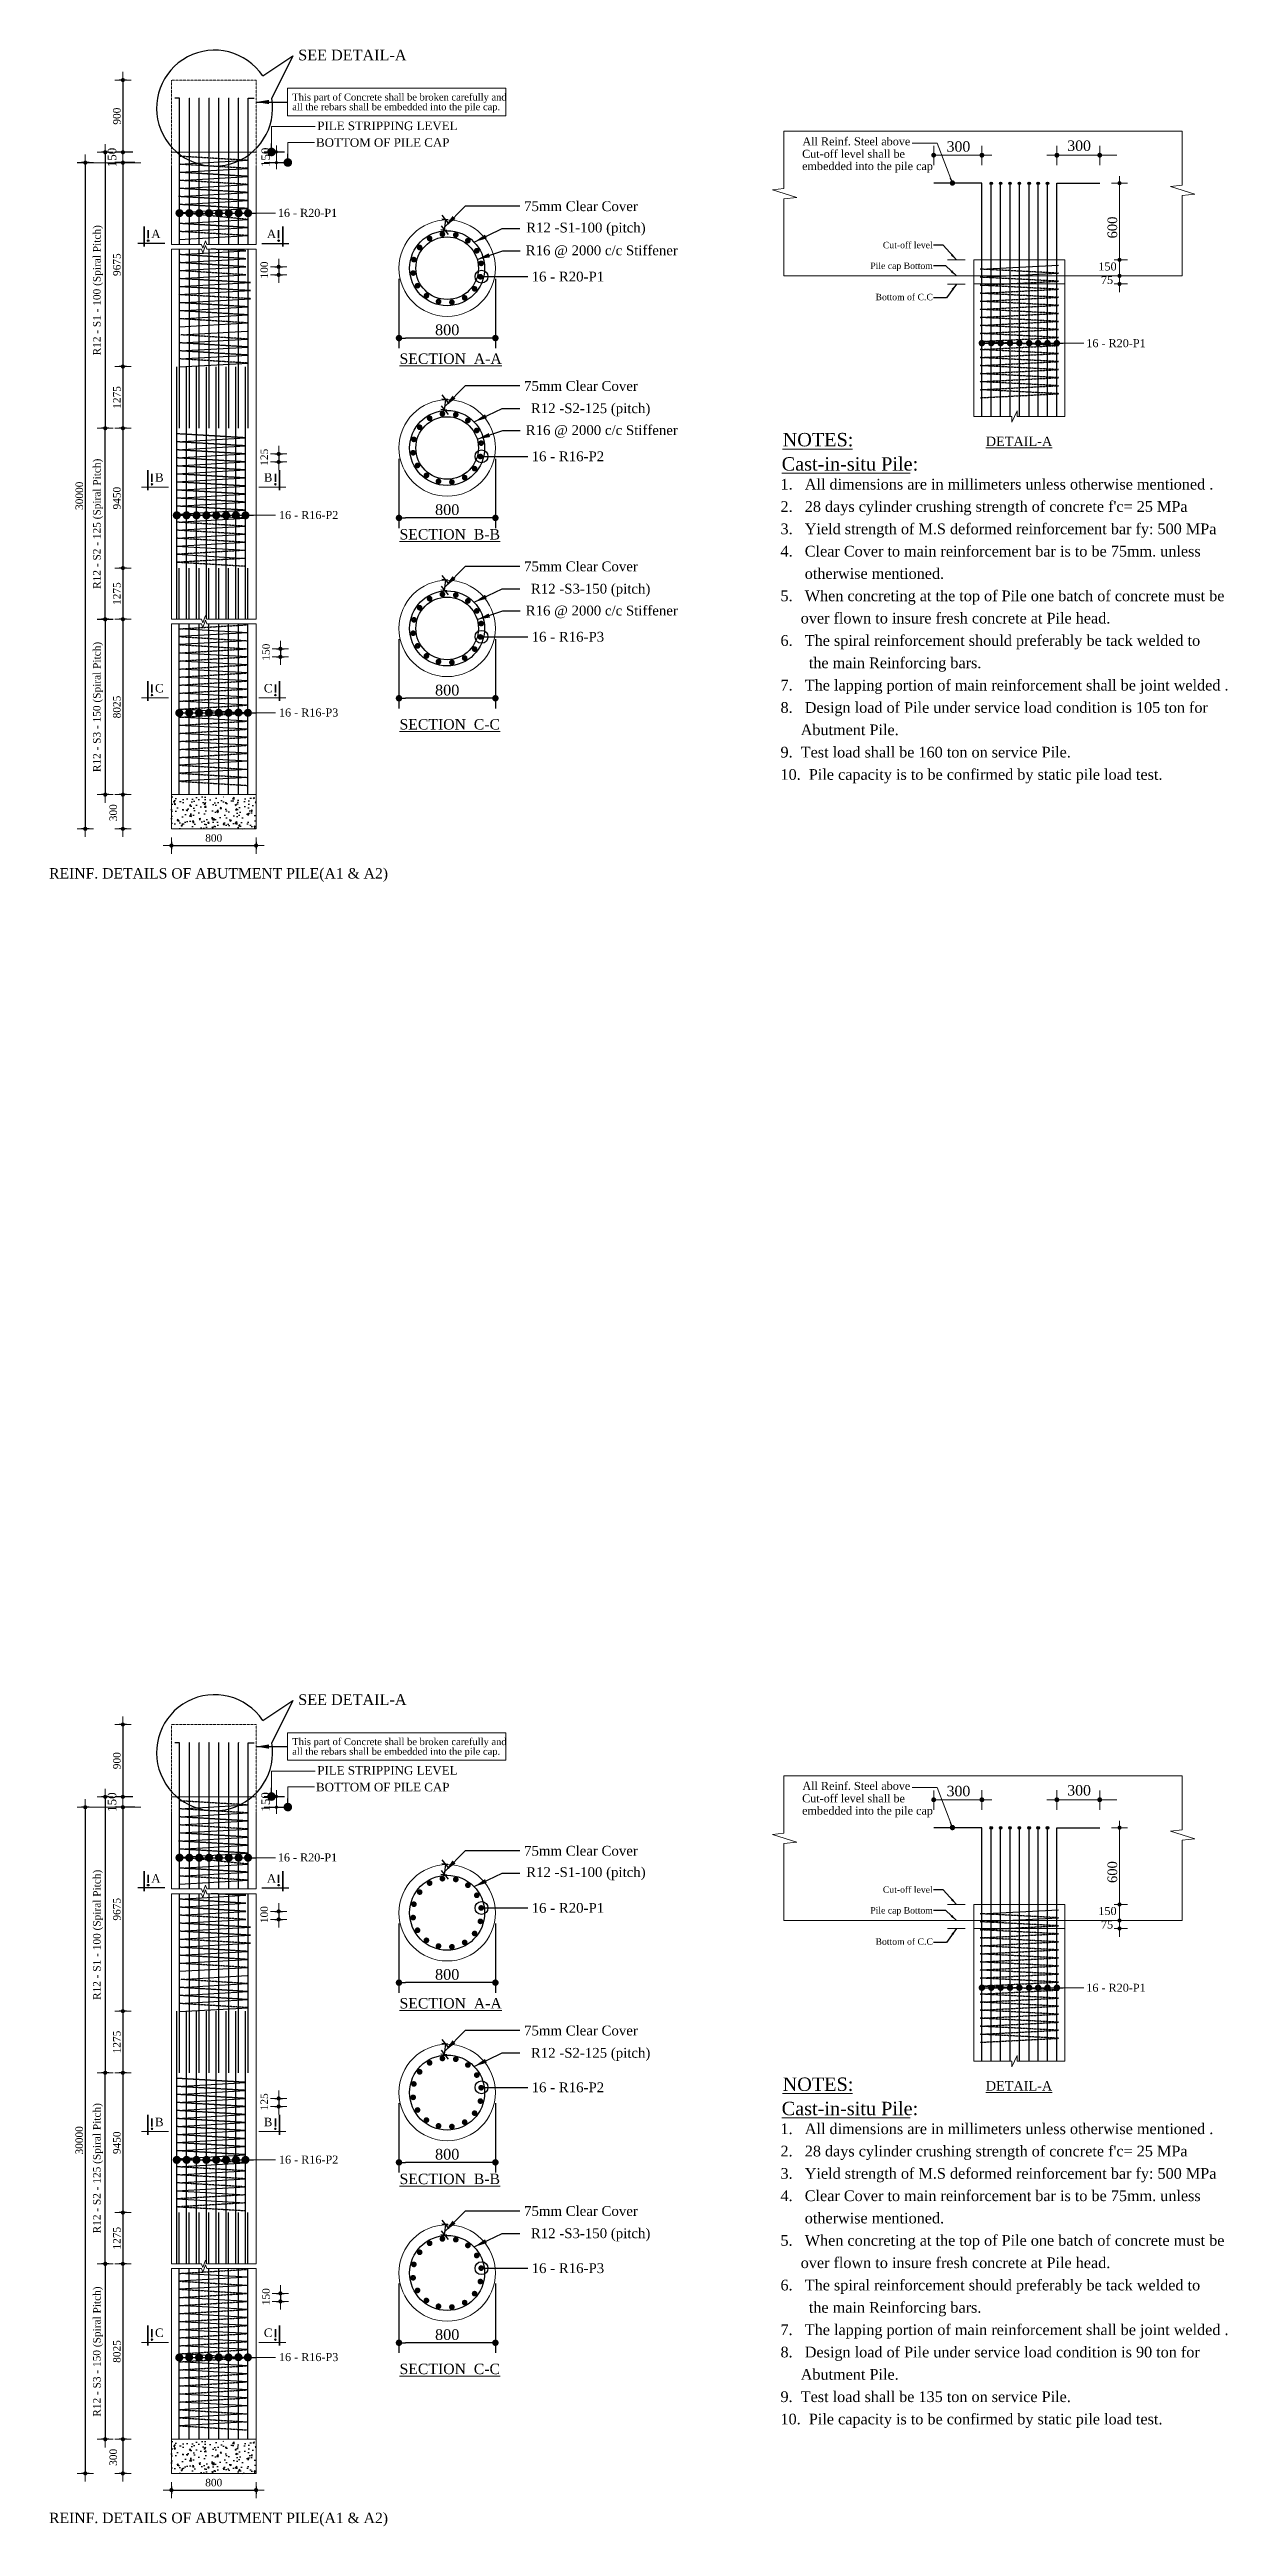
# Model space of a CAD drawing. Header units: inches. Extents: x -396 to 84373, y -33132 to 10226.
# Drawn here: x 23741 to 34736, y -14051 to 9065 of the extents above; entities that cross this region are included whole.
import ezdxf

# ---------------------------------------------------------------- set-up
doc = ezdxf.new("R2010")
doc.units = ezdxf.units.IN
doc.header["$LTSCALE"] = 15
doc.header["$MEASUREMENT"] = 0
doc.header["$PDMODE"] = 3
doc.header["$PDSIZE"] = -15
for name, pattern in [('DASHED2', [0.375, 0.25, -0.125]), ('DASHEDX2', [38.1, 25.4, -12.7]), ('HIDDEN', [9.525, 6.35, -3.175])]:
    doc.linetypes.add(name, pattern=pattern)
for name, color, linetype, lineweight in [('dim', 7, 'Continuous', 18), ('L.L', 200, 'Continuous', 18), ('Reinf.', 12, 'Continuous', 30), ('text', 7, 'Continuous', 20)]:
    doc.layers.add(name, color=color, linetype=linetype, lineweight=lineweight)
for name, color, linetype in [('Dimision', 4, 'Continuous'), ('HATCH', 35, 'Continuous'), ('Pile', 7, 'Continuous'), ('raling', 6, 'Continuous')]:
    doc.layers.add(name, color=color, linetype=linetype)
doc.styles.get("Standard").update_dxf_attribs({"font": 'times.ttf'})
doc.dimstyles.new('ALTER', dxfattribs={"dimtxt": 110, "dimasz": 65, "dimexe": 95, "dimexo": 100, "dimgap": 30, "dimtad": 1, "dimdec": 0, "dimzin": 0, "dimdsep": 46, "dimtxsty": 'Standard', "dimblk": 'DOT', "dimcen": 35, "dimadec": 0, "dimazin": 0, "dimtfac": 1, "dimtdec": 0, "dimtofl": 0, "dimtmove": 0, "dimatfit": 3, "dimfxl": 1, "dimtolj": 1, "dimtzin": 0, "dimarcsym": 0})
doc.dimstyles.new('ISO-25', dxfattribs={"dimtxt": 75, "dimasz": 50, "dimexe": 95, "dimexo": 75.625, "dimgap": 60, "dimtad": 1, "dimdec": 1, "dimdsep": 46, "dimtxsty": 'Standard', "dimblk": 'DOT', "dimcen": 52.5, "dimclrd": 256, "dimclre": 256, "dimclrt": 256, "dimadec": 0, "dimazin": 0, "dimtfac": 1, "dimtdec": 1, "dimtix": 1, "dimtmove": 0, "dimatfit": 3, "dimldrblk": 'DOT', "dimfxl": 1, "dimlwd": -1, "dimarcsym": 0})
doc.dimstyles.new('ISO-70', dxfattribs={"dimscale": 0, "dimtxt": 70, "dimasz": 0.75, "dimexe": 35, "dimexo": 35, "dimgap": 20, "dimtad": 1, "dimdec": 0, "dimlfac": -1, "dimzin": 1, "dimdsep": 46, "dimtxsty": 'Standard', "dimblk": 'DIM', "dimcen": 60, "dimclrd": 256, "dimclre": 256, "dimclrt": 256, "dimadec": 0, "dimazin": 0, "dimtfac": 1, "dimtdec": 0, "dimtix": 1, "dimtofl": 0, "dimtmove": 0, "dimatfit": 3, "dimldrblk": 'DOT', "dimfxl": 35, "dimfxlon": 1, "dimtolj": 1, "dimlwd": 25, "dimarcsym": 0})

msp = doc.modelspace()

# ---------------------------------------------------------------- texts
at = {"layer": 'dim', "ltscale": 30, "char_height": 97.35, "attachment_point": 5}
for insert in [(32225.17, 8159.4), (33351.22, 8166.73), (32225.17, -7188.48), (33351.22, -7181.15)]:
    msp.add_mtext('\\A1;300', dxfattribs=dict(at, insert=insert))
at = {"layer": 'text'}
for s, height, p in [('SEE DETAIL-A', 100, (26062.55, 8963.63)), ('This part of Concrete shall be broken carefully and', 65, (26006.7, 8588.75)), ('all the rebars shall be embedded into the pile cap.', 65, (26006.7, 8498.07)), ('PILE STRIPPING LEVEL', 80, (26240.56, 8312.87)), ('BOTTOM OF PILE CAP', 80, (26228.71, 8156.99)), ('All Reinf. Steel above', 75, (30768.63, 8170.51)), ('Cut-off level shall be ', 75, (30765.95, 8054.26)), ('embedded into the pile cap', 75, (30765.95, 7939.88)), ('16 - R20-P1', 75, (25872.36, 7503.17)), ('A', 79.33, (24690.88, 7304.57)), ('A', 79.33, (25770.02, 7304.57)), ('Cut-off level ', 60, (31519.35, 7210.22)), ('Pile cap Bottom', 60, (31401.86, 7016.66)), ('150', 75, (33531.52, 7002.93)), ('75', 75, (33555.25, 6876.92)), ('Bottom of C.C', 60, (31450.68, 6725.25)), ('16 - R20-P1', 75, (33418.64, 6286.85)), ('NOTES:', 125, (30583.81, 5361.75)), ('B', 79.33, (24725.88, 5031.84)), ('B', 79.33, (25741.67, 5031.84)), ('Cast-in-situ Pile:', 125, (30575.06, 5135.15)), ('16 - R16-P2', 75, (25882.99, 4683.13)), ('C', 79.33, (24725.88, 3065.04)), ('C', 79.33, (25741.67, 3065.04)), ('16 - R16-P3', 75, (25882.99, 2840.08)), ('SEE DETAIL-A', 100, (26062.55, -6384.25)), ('This part of Concrete shall be broken carefully and', 65, (26006.7, -6759.12)), ('all the rebars shall be embedded into the pile cap.', 65, (26006.7, -6849.8)), ('BOTTOM OF PILE CAP', 80, (26228.71, -7190.88)), ('PILE STRIPPING LEVEL', 80, (26240.56, -7035)), ('All Reinf. Steel above', 75, (30768.63, -7177.37)), ('embedded into the pile cap', 75, (30765.95, -7407.99)), ('Cut-off level shall be ', 75, (30765.95, -7293.62)), ('16 - R20-P1', 75, (25872.36, -7844.7)), ('A', 79.33, (24690.88, -8043.3)), ('A', 79.33, (25770.02, -8043.3)), ('Cut-off level ', 60, (31519.35, -8137.65)), ('Pile cap Bottom', 60, (31401.86, -8331.22)), ('150', 75, (33531.52, -8344.95)), ('75', 75, (33555.25, -8470.95)), ('Bottom of C.C', 60, (31450.68, -8622.62)), ('16 - R20-P1', 75, (33418.64, -9061.03)), ('NOTES:', 125, (30583.81, -9986.13)), ('Cast-in-situ Pile:', 125, (30575.06, -10212.72)), ('B', 79.33, (24725.88, -10316.04)), ('B', 79.33, (25741.67, -10316.04)), ('16 - R16-P2', 75, (25882.99, -10664.75)), ('C', 79.33, (24725.88, -12282.83)), ('C', 79.33, (25741.67, -12282.83)), ('16 - R16-P3', 75, (25882.99, -12507.79))]:
    msp.add_text(s, height=height, dxfattribs=at).set_placement(p)
at = {"layer": 'text', "ltscale": 30}
for p in [(33706.47, 7301.94), (33706.47, -8045.94)]:
    msp.add_text('600', height=90, rotation=90, dxfattribs=at).set_placement(p)
at = {"layer": 'text', "ltscale": 5}
for s, height, p in [(' %%uDETAIL-A', 88, (32446.95, 5364.7)), ('REINF. DETAILS OF ABUTMENT PILE(A1 & A2)', 96.8, (23737.04, 1328.33)), (' %%uDETAIL-A', 88, (32446.95, -9983.18)), ('REINF. DETAILS OF ABUTMENT PILE(A1 & A2)', 96.8, (23737.04, -14019.55))]:
    msp.add_text(s, height=height, dxfattribs=at).set_placement(p)
at = {"layer": 'text', "ltscale": 30, "attachment_point": 1}
for s, insert, char_height, width in [('75mm Clear Cover', (28170.8, 7648.47), 91.6667, 1538.1279), ('R12 -S1-100 (pitch)', (28190.24, 7449.36), 91.6667, 1509.7376), ('R16 @ 2000 c/c Stiffener', (28186.08, 7236.51), 91.6667, 1509.7376), ('16 - R20-P1', (28241.2, 6991.88), 91.6667, 1439.4059), ('{\\LSECTION  A-A}', (27008.16, 6228.14), 97.2, 6300.5129), ('75mm Clear Cover', (28170.8, 5970.91), 91.6667, 1538.1279), ('R16 @ 2000 c/c Stiffener', (28186.08, 5558.94), 91.6667, 1509.7376), ('R12 -S2-125 (pitch)', (28234.1, 5762.94), 91.6667, 1509.7376), ('16 - R16-P2', (28241.2, 5314.32), 91.6667, 1439.4059), ('{\\LSECTION  B-B}', (27008.16, 4589.2), 97.2, 6300.5129), ('75mm Clear Cover', (28170.8, 4286.96), 91.6667, 1538.1279), ('R12 -S3-150 (pitch)', (28234.1, 4078.99), 91.6667, 1509.7376), ('R16 @ 2000 c/c Stiffener', (28186.08, 3874.99), 91.6667, 1509.7376), ('16 - R16-P3', (28241.2, 3630.36), 91.6667, 1439.4059), ('{\\LSECTION  C-C}', (27008.16, 2816.08), 97.2, 6300.5129), ('75mm Clear Cover', (28170.8, -7699.4), 91.6667, 1538.1279), ('R12 -S1-100 (pitch)', (28190.24, -7898.52), 91.6667, 1509.7376), ('16 - R20-P1', (28241.2, -8232.61), 91.6667, 1439.4059), ('{\\LSECTION  A-A}', (27008.16, -9119.73), 97.2, 6300.5129), ('75mm Clear Cover', (28170.8, -9376.97), 91.6667, 1538.1279), ('R12 -S2-125 (pitch)', (28234.1, -9584.93), 91.6667, 1509.7376), ('16 - R16-P2', (28241.2, -9906.97), 91.6667, 1439.4059), ('{\\LSECTION  B-B}', (27008.16, -10758.67), 97.2, 6300.5129), ('75mm Clear Cover', (28170.8, -11060.92), 91.6667, 1538.1279), ('R12 -S3-150 (pitch)', (28234.1, -11268.88), 91.6667, 1509.7376), ('16 - R16-P3', (28241.2, -11594.61), 91.6667, 1439.4059), ('{\\LSECTION  C-C}', (27008.16, -12531.8), 97.2, 6300.5129)]:
    msp.add_mtext(s, dxfattribs=dict(at, insert=insert, char_height=char_height, width=width))
at = {"layer": 'text', "ltscale": 30, "char_height": 100, "width": 4875.6237, "attachment_point": 1, "line_spacing_factor": 1.25}
for s, insert in [("1.   All dimensions are in millimeters unless otherwise mentioned .\\P2.   28 days cylinder crushing strength of concrete f'c= 25 MPa \\P3.   Yield strength of M.S deformed reinforcement bar fy: 500 MPa  \\P4.   Clear Cover to main reinforcement bar is to be 75mm. unless \\P      otherwise mentioned.\\P5.   When concreting at the top of Pile one batch of concrete must be\\P     over flown to insure fresh concrete at Pile head.\\P6.   The spiral reinforcement should preferably be tack welded to \\P       the main Reinforcing bars.\\P7.   The lapping portion of main reinforcement shall be joint welded .\\P8.   Design load of Pile under service load condition is 105 ton for\\P     Abutment Pile.\\P9.  Test load shall be 160 ton on service Pile.\\P10.  Pile capacity is to be confirmed by static pile load test.", (30564.07, 5058.35)), ("1.   All dimensions are in millimeters unless otherwise mentioned .\\P2.   28 days cylinder crushing strength of concrete f'c= 25 MPa \\P3.   Yield strength of M.S deformed reinforcement bar fy: 500 MPa  \\P4.   Clear Cover to main reinforcement bar is to be 75mm. unless \\P      otherwise mentioned.\\P5.   When concreting at the top of Pile one batch of concrete must be\\P     over flown to insure fresh concrete at Pile head.\\P6.   The spiral reinforcement should preferably be tack welded to \\P       the main Reinforcing bars.\\P7.   The lapping portion of main reinforcement shall be joint welded .\\P8.   Design load of Pile under service load condition is 90 ton for\\P     Abutment Pile.\\P9.  Test load shall be 135 ton on service Pile.\\P10.  Pile capacity is to be confirmed by static pile load test.", (30564.07, -10289.53))]:
    msp.add_mtext(s, dxfattribs=dict(at, insert=insert))

# ---------------------------------------------------------------- blocks, each defined once
blk = doc.blocks.new('_Dot')
at = {"color": 0, "linetype": 'ByBlock', "lineweight": -2}
blk.add_line((-0.5, 0), (-1, 0), dxfattribs=at)
at = {"color": 0, "linetype": 'ByBlock', "const_width": 0.5}
blk.add_lwpolyline([(-0.25, 0, 1), (0.25, 0, 1)], format="xyb", close=True, dxfattribs=at)
blk = doc.blocks.new('DIM')
at = {"layer": 'dim'}
for p, q in [((-101, 0), (101, 0)), ((0, -101), (0, 101))]:
    blk.add_line(p, q, dxfattribs=at)
at = {"layer": 'dim', "const_width": 25.4}
blk.add_lwpolyline([(-13, 0, 1), (13, 0, 1)], format="xyb", close=True, dxfattribs=at)
blk = doc.blocks.new('*D96')
at = {"layer": 'Defpoints', "color": 0, "ltscale": 30, "transparency": 16777216}
for p in [(25579, -8311), (25581, -8386), (25880, -8386)]:
    blk.add_point(p, dxfattribs=at)
at = {"layer": 'dim', "lineweight": -2, "ltscale": 30, "transparency": 16777216}
for p, q in [((25845, -8311), (25915, -8311)), ((25845, -8386), (25915, -8386))]:
    blk.add_line(p, q, dxfattribs=at)
at = {"layer": 'dim', "lineweight": 25, "ltscale": 30, "transparency": 16777216}
blk.add_line((25880, -8312), (25880, -8385), dxfattribs=at)
at = {"layer": 'dim', "lineweight": 25, "ltscale": 30, "transparency": 16777216, "xscale": 0.75, "yscale": 0.75, "zscale": 0.75}
for p, rotation in [((25880, -8311), 90), ((25880, -8386), 270)]:
    blk.add_blockref('DIM', p, dxfattribs=dict(at, rotation=rotation))
at = {"layer": 'dim', "ltscale": 30, "transparency": 16777216, "insert": (25746, -8341), "char_height": 70, "attachment_point": 5, "rotation": 90}
blk.add_mtext('\\A1;100', dxfattribs=at)
blk = doc.blocks.new('*D97')
at = {"layer": 'Defpoints', "color": 0, "ltscale": 30, "transparency": 16777216}
for p in [(24879, -7339), (24426, -9242), (24879, -9242)]:
    blk.add_point(p, dxfattribs=at)
at = {"layer": 'dim', "lineweight": -2, "ltscale": 30, "transparency": 16777216}
for p, q in [((24461, -7339), (24391, -7339)), ((24461, -9242), (24391, -9242))]:
    blk.add_line(p, q, dxfattribs=at)
at = {"layer": 'dim', "lineweight": 25, "ltscale": 30, "transparency": 16777216}
blk.add_line((24426, -7340), (24426, -9242), dxfattribs=at)
at = {"layer": 'dim', "lineweight": 25, "ltscale": 30, "transparency": 16777216, "xscale": 0.75, "yscale": 0.75, "zscale": 0.75}
for p, rotation in [((24426, -7339), 90), ((24426, -9242), 270)]:
    blk.add_blockref('DIM', p, dxfattribs=dict(at, rotation=rotation))
at = {"layer": 'dim', "lineweight": 15, "ltscale": 30, "transparency": 16777216, "insert": (24370, -8291), "char_height": 70, "attachment_point": 5, "rotation": 90}
blk.add_mtext('\\A1;9675', dxfattribs=at)
blk = doc.blocks.new('*D98')
at = {"layer": 'Defpoints', "color": 0, "ltscale": 30, "transparency": 16777216}
for p in [(24349, -7339), (24075, -13556), (24879, -13556)]:
    blk.add_point(p, dxfattribs=at)
at = {"layer": 'dim', "lineweight": -2, "ltscale": 30, "transparency": 16777216}
for p, q in [((24110, -7339), (24040, -7339)), ((24110, -13556), (24040, -13556))]:
    blk.add_line(p, q, dxfattribs=at)
at = {"layer": 'dim', "lineweight": 25, "ltscale": 30, "transparency": 16777216}
blk.add_line((24075, -7340), (24075, -13555), dxfattribs=at)
at = {"layer": 'dim', "lineweight": 25, "ltscale": 30, "transparency": 16777216, "xscale": 0.75, "yscale": 0.75, "zscale": 0.75}
for p, rotation in [((24075, -7339), 90), ((24075, -13556), 270)]:
    blk.add_blockref('DIM', p, dxfattribs=dict(at, rotation=rotation))
at = {"layer": 'dim', "lineweight": 15, "ltscale": 30, "transparency": 16777216, "insert": (24019, -10448), "char_height": 70, "width": 255.11, "attachment_point": 5, "rotation": 90}
blk.add_mtext('\\A1;30000', dxfattribs=at)
blk = doc.blocks.new('*D99')
at = {"layer": 'Defpoints', "color": 0, "ltscale": 30, "transparency": 16777216}
for p in [(24879, -9242), (24426, -9817), (24879, -9817)]:
    blk.add_point(p, dxfattribs=at)
at = {"layer": 'dim', "lineweight": -2, "ltscale": 30, "transparency": 16777216}
for p, q in [((24461, -9242), (24391, -9242)), ((24461, -9817), (24391, -9817))]:
    blk.add_line(p, q, dxfattribs=at)
at = {"layer": 'dim', "lineweight": 25, "ltscale": 30, "transparency": 16777216}
blk.add_line((24426, -9243), (24426, -9817), dxfattribs=at)
at = {"layer": 'dim', "lineweight": 25, "ltscale": 30, "transparency": 16777216, "xscale": 0.75, "yscale": 0.75, "zscale": 0.75}
for p, rotation in [((24426, -9242), 90), ((24426, -9817), 270)]:
    blk.add_blockref('DIM', p, dxfattribs=dict(at, rotation=rotation))
at = {"layer": 'dim', "lineweight": 15, "ltscale": 30, "transparency": 16777216, "insert": (24370, -9530), "char_height": 70, "attachment_point": 5, "rotation": 90}
blk.add_mtext('\\A1;1275', dxfattribs=at)
blk = doc.blocks.new('*D100')
at = {"layer": 'Defpoints', "color": 0, "ltscale": 30, "transparency": 16777216}
for p in [(25575, -10057), (25577, -10132), (25880, -10132)]:
    blk.add_point(p, dxfattribs=at)
at = {"layer": 'dim', "lineweight": -2, "ltscale": 30, "transparency": 16777216}
for p, q in [((25845, -10057), (25915, -10057)), ((25845, -10132), (25915, -10132))]:
    blk.add_line(p, q, dxfattribs=at)
at = {"layer": 'dim', "lineweight": 25, "ltscale": 30, "transparency": 16777216}
blk.add_line((25880, -10057), (25880, -10131), dxfattribs=at)
at = {"layer": 'dim', "lineweight": 25, "ltscale": 30, "transparency": 16777216, "xscale": 0.75, "yscale": 0.75, "zscale": 0.75}
for p, rotation in [((25880, -10057), 90), ((25880, -10132), 270)]:
    blk.add_blockref('DIM', p, dxfattribs=dict(at, rotation=rotation))
at = {"layer": 'dim', "lineweight": 15, "ltscale": 30, "transparency": 16777216, "insert": (25746, -10088), "char_height": 70, "attachment_point": 5, "rotation": 90}
blk.add_mtext('\\A1;125', dxfattribs=at)
blk = doc.blocks.new('*D109')
at = {"layer": 'Defpoints', "color": 0, "ltscale": 30, "transparency": 16777216}
for p in [(24879, -9817), (24426, -11122), (24947, -11122)]:
    blk.add_point(p, dxfattribs=at)
at = {"layer": 'dim', "lineweight": -2, "ltscale": 30, "transparency": 16777216}
for p, q in [((24461, -9817), (24391, -9817)), ((24461, -11122), (24391, -11122))]:
    blk.add_line(p, q, dxfattribs=at)
at = {"layer": 'dim', "lineweight": 25, "ltscale": 30, "transparency": 16777216}
blk.add_line((24426, -9818), (24426, -11121), dxfattribs=at)
at = {"layer": 'dim', "lineweight": 25, "ltscale": 30, "transparency": 16777216, "xscale": 0.75, "yscale": 0.75, "zscale": 0.75}
for p, rotation in [((24426, -9817), 90), ((24426, -11122), 270)]:
    blk.add_blockref('DIM', p, dxfattribs=dict(at, rotation=rotation))
at = {"layer": 'dim', "lineweight": 15, "ltscale": 30, "transparency": 16777216, "insert": (24370, -10470), "char_height": 70, "width": 277.14, "attachment_point": 5, "rotation": 90}
blk.add_mtext('\\A1;9450', dxfattribs=at)
blk = doc.blocks.new('*D110')
at = {"layer": 'Defpoints', "color": 0, "ltscale": 30, "transparency": 16777216}
for p in [(24879, -6567), (24426, -7242), (24879, -7242)]:
    blk.add_point(p, dxfattribs=at)
at = {"layer": 'dim', "lineweight": -2, "ltscale": 30, "transparency": 16777216}
for p, q in [((24461, -6567), (24391, -6567)), ((24461, -7242), (24391, -7242))]:
    blk.add_line(p, q, dxfattribs=at)
at = {"layer": 'dim', "lineweight": 25, "ltscale": 30, "transparency": 16777216}
blk.add_line((24426, -6568), (24426, -7242), dxfattribs=at)
at = {"layer": 'dim', "lineweight": 25, "ltscale": 30, "transparency": 16777216, "xscale": 0.75, "yscale": 0.75, "zscale": 0.75}
for p, rotation in [((24426, -6567), 90), ((24426, -7242), 270)]:
    blk.add_blockref('DIM', p, dxfattribs=dict(at, rotation=rotation))
at = {"layer": 'dim', "lineweight": 15, "ltscale": 30, "transparency": 16777216, "insert": (24370, -6905), "char_height": 70, "attachment_point": 5, "rotation": 90}
blk.add_mtext('\\A1;900', dxfattribs=at)
blk = doc.blocks.new('*D111')
at = {"layer": 'Defpoints', "color": 0, "ltscale": 5, "transparency": 16777216}
for p in [(25669, -7239), (25669, -7339), (25859, -7339)]:
    blk.add_point(p, dxfattribs=at)
at = {"layer": 'dim', "lineweight": -2, "ltscale": 5, "transparency": 16777216}
for p, q in [((25745, -7239), (25934, -7239)), ((25745, -7339), (25934, -7339))]:
    blk.add_line(p, q, dxfattribs=at)
at = {"layer": 'dim', "ltscale": 5, "transparency": 16777216}
for p, q in [((25859, -7209), (25859, -7179)), ((25859, -7239), (25859, -7339)), ((25859, -7369), (25859, -7399))]:
    blk.add_line(p, q, dxfattribs=at)
at = {"layer": 'dim', "ltscale": 5, "transparency": 16777216, "xscale": 30, "yscale": 30, "zscale": 30}
for p, rotation in [((25859, -7239), 270), ((25859, -7339), 90)]:
    blk.add_blockref('_Dot', p, dxfattribs=dict(at, rotation=rotation))
at = {"layer": 'dim', "lineweight": 15, "ltscale": 5, "transparency": 16777216, "insert": (25758, -7289), "char_height": 80, "attachment_point": 5, "rotation": 90}
blk.add_mtext('150', dxfattribs=at)
blk = doc.blocks.new('*D101')
at = {"layer": 'Defpoints', "color": 0, "ltscale": 30, "transparency": 16777216}
for p in [(24879, -11122), (24426, -11600), (24879, -11600)]:
    blk.add_point(p, dxfattribs=at)
at = {"layer": 'dim', "lineweight": -2, "ltscale": 30, "transparency": 16777216}
for p, q in [((24461, -11122), (24391, -11122)), ((24461, -11600), (24391, -11600))]:
    blk.add_line(p, q, dxfattribs=at)
at = {"layer": 'dim', "lineweight": 25, "ltscale": 30, "transparency": 16777216}
blk.add_line((24426, -11122), (24426, -11599), dxfattribs=at)
at = {"layer": 'dim', "lineweight": 25, "ltscale": 30, "transparency": 16777216, "xscale": 0.75, "yscale": 0.75, "zscale": 0.75}
for p, rotation in [((24426, -11122), 90), ((24426, -11600), 270)]:
    blk.add_blockref('DIM', p, dxfattribs=dict(at, rotation=rotation))
at = {"layer": 'dim', "lineweight": 15, "ltscale": 30, "transparency": 16777216, "insert": (24370, -11361), "char_height": 70, "attachment_point": 5, "rotation": 90}
blk.add_mtext('\\A1;1275', dxfattribs=at)
blk = doc.blocks.new('*D102')
at = {"layer": 'Defpoints', "color": 0, "ltscale": 30, "transparency": 16777216}
for p in [(24879, -11600), (24426, -13237), (24882, -13237)]:
    blk.add_point(p, dxfattribs=at)
at = {"layer": 'dim', "lineweight": -2, "ltscale": 30, "transparency": 16777216}
for p, q in [((24461, -11600), (24391, -11600)), ((24461, -13237), (24391, -13237))]:
    blk.add_line(p, q, dxfattribs=at)
at = {"layer": 'dim', "lineweight": 25, "ltscale": 30, "transparency": 16777216}
blk.add_line((24426, -11601), (24426, -13236), dxfattribs=at)
at = {"layer": 'dim', "lineweight": 25, "ltscale": 30, "transparency": 16777216, "xscale": 0.75, "yscale": 0.75, "zscale": 0.75}
for p, rotation in [((24426, -11600), 90), ((24426, -13237), 270)]:
    blk.add_blockref('DIM', p, dxfattribs=dict(at, rotation=rotation))
at = {"layer": 'dim', "lineweight": 15, "ltscale": 30, "transparency": 16777216, "insert": (24370, -12418), "char_height": 70, "attachment_point": 5, "rotation": 90}
blk.add_mtext('\\A1;8025', dxfattribs=at)
blk = doc.blocks.new('*D103')
at = {"layer": 'Defpoints', "color": 0, "ltscale": 30, "transparency": 16777216}
for p in [(24403, -7242), (24261, -9817), (24426, -9817)]:
    blk.add_point(p, dxfattribs=at)
at = {"layer": 'dim', "lineweight": -2, "ltscale": 30, "transparency": 16777216}
for p, q in [((24296, -7242), (24226, -7242)), ((24296, -9817), (24226, -9817))]:
    blk.add_line(p, q, dxfattribs=at)
at = {"layer": 'dim', "lineweight": 25, "ltscale": 30, "transparency": 16777216}
blk.add_line((24261, -7243), (24261, -9817), dxfattribs=at)
at = {"layer": 'dim', "lineweight": 25, "ltscale": 30, "transparency": 16777216, "xscale": 0.75, "yscale": 0.75, "zscale": 0.75}
for p, rotation in [((24261, -7242), 90), ((24261, -9817), 270)]:
    blk.add_blockref('DIM', p, dxfattribs=dict(at, rotation=rotation))
at = {"layer": 'dim', "lineweight": 15, "ltscale": 30, "transparency": 16777216, "insert": (24194, -8530), "char_height": 70, "attachment_point": 5, "rotation": 90}
blk.add_mtext('\\A1;R12 - S1 - 100 (Spiral Pitch)', dxfattribs=at)
blk = doc.blocks.new('*D104')
at = {"layer": 'Defpoints', "color": 0, "ltscale": 30, "transparency": 16777216}
for p in [(24261, -9817), (24337, -9817), (24426, -11599)]:
    blk.add_point(p, dxfattribs=at)
at = {"layer": 'dim', "lineweight": -2, "ltscale": 30, "transparency": 16777216}
for p, q in [((24296, -9817), (24226, -9817)), ((24296, -11599), (24226, -11599))]:
    blk.add_line(p, q, dxfattribs=at)
at = {"layer": 'dim', "lineweight": 25, "ltscale": 30, "transparency": 16777216}
blk.add_line((24261, -11599), (24261, -9818), dxfattribs=at)
at = {"layer": 'dim', "lineweight": 25, "ltscale": 30, "transparency": 16777216, "xscale": 0.75, "yscale": 0.75, "zscale": 0.75}
for p, rotation in [((24261, -9817), 90), ((24261, -11599), 270)]:
    blk.add_blockref('DIM', p, dxfattribs=dict(at, rotation=rotation))
at = {"layer": 'dim', "lineweight": 15, "ltscale": 30, "transparency": 16777216, "insert": (24194, -10708), "char_height": 70, "attachment_point": 5, "rotation": 90}
blk.add_mtext('\\A1;R12 - S2 - 125 (Spiral Pitch)', dxfattribs=at)
blk = doc.blocks.new('*D105')
at = {"layer": 'Defpoints', "color": 0, "ltscale": 30, "transparency": 16777216}
for p in [(24426, -11601), (24261, -13237), (24502, -13237)]:
    blk.add_point(p, dxfattribs=at)
at = {"layer": 'dim', "lineweight": -2, "ltscale": 30, "transparency": 16777216}
for p, q in [((24296, -11601), (24226, -11601)), ((24296, -13237), (24226, -13237))]:
    blk.add_line(p, q, dxfattribs=at)
at = {"layer": 'dim', "lineweight": 25, "ltscale": 30, "transparency": 16777216}
blk.add_line((24261, -11602), (24261, -13236), dxfattribs=at)
at = {"layer": 'dim', "lineweight": 25, "ltscale": 30, "transparency": 16777216, "xscale": 0.75, "yscale": 0.75, "zscale": 0.75}
for p, rotation in [((24261, -11601), 90), ((24261, -13237), 270)]:
    blk.add_blockref('DIM', p, dxfattribs=dict(at, rotation=rotation))
at = {"layer": 'dim', "lineweight": 15, "ltscale": 30, "transparency": 16777216, "insert": (24194, -12419), "char_height": 70, "attachment_point": 5, "rotation": 90}
blk.add_mtext('\\A1;R12 - S3 - 150 (Spiral Pitch)', dxfattribs=at)
blk = doc.blocks.new('*D106')
at = {"layer": 'Defpoints', "color": 0, "ltscale": 5, "transparency": 16777216}
for p in [(24426, -7339), (24595, -7242), (24615, -7339)]:
    blk.add_point(p, dxfattribs=at)
at = {"layer": 'dim', "lineweight": -2, "ltscale": 5, "transparency": 16777216}
for p, q in [((24519, -7242), (24351, -7242)), ((24539, -7339), (24351, -7339))]:
    blk.add_line(p, q, dxfattribs=at)
at = {"layer": 'dim', "ltscale": 5, "transparency": 16777216}
for p, q in [((24426, -7212), (24426, -7182)), ((24426, -7242), (24426, -7339)), ((24426, -7369), (24426, -7399))]:
    blk.add_line(p, q, dxfattribs=at)
at = {"layer": 'dim', "ltscale": 5, "transparency": 16777216, "xscale": 30, "yscale": 30, "zscale": 30}
for p, rotation in [((24426, -7242), 270), ((24426, -7339), 90)]:
    blk.add_blockref('_Dot', p, dxfattribs=dict(at, rotation=rotation))
at = {"layer": 'dim', "lineweight": 15, "ltscale": 5, "transparency": 16777216, "insert": (24325, -7291), "char_height": 80, "attachment_point": 5, "rotation": 90}
blk.add_mtext('150', dxfattribs=at)
blk = doc.blocks.new('*D107')
at = {"layer": 'Defpoints', "color": 0, "ltscale": 30, "transparency": 16777216}
for p in [(24879, -13593), (25669, -13593), (25669, -13712)]:
    blk.add_point(p, dxfattribs=at)
at = {"layer": 'dim', "lineweight": -2, "ltscale": 30, "transparency": 16777216}
for p, q in [((24879, -13677), (24879, -13747)), ((25669, -13677), (25669, -13747))]:
    blk.add_line(p, q, dxfattribs=at)
at = {"layer": 'dim', "lineweight": 25, "ltscale": 30, "transparency": 16777216}
blk.add_line((24880, -13712), (25668, -13712), dxfattribs=at)
at = {"layer": 'dim', "lineweight": 25, "ltscale": 30, "transparency": 16777216, "xscale": 0.75, "yscale": 0.75, "zscale": 0.75, "rotation": 180}
blk.add_blockref('DIM', (24879, -13712), dxfattribs=at)
at = {"layer": 'dim', "lineweight": 25, "ltscale": 30, "transparency": 16777216, "xscale": 0.75, "yscale": 0.75, "zscale": 0.75}
blk.add_blockref('DIM', (25669, -13712), dxfattribs=at)
at = {"layer": 'dim', "lineweight": 15, "ltscale": 30, "transparency": 16777216, "insert": (25274, -13642), "char_height": 70, "attachment_point": 5}
blk.add_mtext('\\A1;800', dxfattribs=at)
blk = doc.blocks.new('*D108')
at = {"layer": 'Defpoints', "color": 0, "ltscale": 30, "transparency": 16777216}
for p in [(24879, -13237), (24426, -13556), (25669, -13556)]:
    blk.add_point(p, dxfattribs=at)
at = {"layer": 'dim', "lineweight": -2, "ltscale": 30, "transparency": 16777216}
for p, q in [((24461, -13237), (24391, -13237)), ((24461, -13556), (24391, -13556))]:
    blk.add_line(p, q, dxfattribs=at)
at = {"layer": 'dim', "lineweight": 25, "ltscale": 30, "transparency": 16777216}
blk.add_line((24426, -13237), (24426, -13555), dxfattribs=at)
at = {"layer": 'dim', "lineweight": 25, "ltscale": 30, "transparency": 16777216, "xscale": 0.75, "yscale": 0.75, "zscale": 0.75}
for p, rotation in [((24426, -13237), 90), ((24426, -13556), 270)]:
    blk.add_blockref('DIM', p, dxfattribs=dict(at, rotation=rotation))
at = {"layer": 'dim', "lineweight": 15, "ltscale": 30, "transparency": 16777216, "insert": (24336, -13406), "char_height": 70, "attachment_point": 5, "rotation": 90}
blk.add_mtext('\\A1;300', dxfattribs=at)
blk = doc.blocks.new('*D112')
at = {"layer": 'Defpoints', "color": 0, "ltscale": 30, "transparency": 16777216}
for p in [(25591, -11876), (25593, -11951), (25896, -11951)]:
    blk.add_point(p, dxfattribs=at)
at = {"layer": 'dim', "lineweight": -2, "ltscale": 30, "transparency": 16777216}
for p, q in [((25861, -11876), (25931, -11876)), ((25861, -11951), (25931, -11951))]:
    blk.add_line(p, q, dxfattribs=at)
at = {"layer": 'dim', "lineweight": 25, "ltscale": 30, "transparency": 16777216}
blk.add_line((25896, -11877), (25896, -11950), dxfattribs=at)
at = {"layer": 'dim', "lineweight": 25, "ltscale": 30, "transparency": 16777216, "xscale": 0.75, "yscale": 0.75, "zscale": 0.75}
for p, rotation in [((25896, -11876), 90), ((25896, -11951), 270)]:
    blk.add_blockref('DIM', p, dxfattribs=dict(at, rotation=rotation))
at = {"layer": 'dim', "lineweight": 15, "ltscale": 30, "transparency": 16777216, "insert": (25762, -11907), "char_height": 70, "attachment_point": 5, "rotation": 90}
blk.add_mtext('\\A1;150', dxfattribs=at)
blk = doc.blocks.new('*D113')
at = {"layer": 'Defpoints', "color": 0, "ltscale": 30, "transparency": 16777216}
for p in [(27003, -11685), (27903, -11685), (27003, -12337)]:
    blk.add_point(p, dxfattribs=at)
at = {"layer": 'dim', "color": 0, "lineweight": -2, "ltscale": 30, "transparency": 16777216}
for p, q in [((27003, -11785), (27003, -12432)), ((27903, -11785), (27903, -12432)), ((27843, -12337), (27063, -12337))]:
    blk.add_line(p, q, dxfattribs=at)
at = {"layer": 'dim', "color": 0, "lineweight": -2, "ltscale": 30, "transparency": 16777216, "xscale": 60, "yscale": 60, "zscale": 60, "rotation": 180}
blk.add_blockref('_Dot', (27003, -12337), dxfattribs=at)
at = {"layer": 'dim', "color": 0, "lineweight": -2, "ltscale": 30, "transparency": 16777216, "xscale": 60, "yscale": 60, "zscale": 60}
blk.add_blockref('_Dot', (27903, -12337), dxfattribs=at)
at = {"layer": 'dim', "color": 0, "lineweight": 15, "ltscale": 30, "transparency": 16777216, "insert": (27453, -12261), "char_height": 100, "attachment_point": 5}
blk.add_mtext('\\A1;800', dxfattribs=at)
blk = doc.blocks.new('_Oblique')
at = {"color": 0, "linetype": 'ByBlock', "lineweight": -2}
blk.add_line((-0.5, -0.5), (0.5, 0.5), dxfattribs=at)
blk = doc.blocks.new('*D114')
at = {"layer": 'Defpoints', "color": 0, "ltscale": 30, "transparency": 16777216}
for p in [(27439, -11232), (27494, -11237), (27484, -11337)]:
    blk.add_point(p, dxfattribs=at)
at = {"layer": 'dim', "lineweight": -2, "ltscale": 30, "transparency": 16777216}
for p, q in [((27459, -11234), (27404, -11229)), ((27450, -11333), (27394, -11328))]:
    blk.add_line(p, q, dxfattribs=at)
at = {"layer": 'dim', "lineweight": 25, "ltscale": 30, "transparency": 16777216}
blk.add_line((27429, -11332), (27439, -11232), dxfattribs=at)
at = {"layer": 'dim', "lineweight": 25, "ltscale": 30, "transparency": 16777216, "xscale": 75, "yscale": 75, "zscale": 75}
for p, rotation in [((27429, -11332), 264.566190306324), ((27439, -11232), 84.56619030632406)]:
    blk.add_blockref('_Oblique', p, dxfattribs=dict(at, rotation=rotation))
at = {"layer": 'dim', "ltscale": 30, "transparency": 16777216, "insert": (27381, -11253), "char_height": 70, "attachment_point": 5, "rotation": 84.5662}
blk.add_mtext('\\A1;  ', dxfattribs=at)
blk = doc.blocks.new('*U92')
at = {"layer": 'Reinf.', "ltscale": 0.05, "const_width": 27}
blk.add_lwpolyline([(-5, -12, 1), (5, 12, 1)], format="xyb", close=True, dxfattribs=at)
blk = doc.blocks.new('*U93')
at = {"layer": 'dim', "color": 0, "linetype": 'ByBlock', "lineweight": -2, "transparency": 16777216}
for p, rotation in [((43888, -12946), 134.9999999999999), ((44007, -12905), 112.5), ((44132, -12912), 89.99999999999997), ((44245, -12966), 67.49999999999999), ((43741, -13143), 180), ((43795, -13030), 157.5), ((44328, -13060), 44.99999999999996), ((44369, -13178), 22.49999999999994), ((43734, -13268), 202.4999999999999), ((43775, -13386), 224.9999999999999), ((44308, -13416), 337.4999999999999), ((43858, -13480), 247.5), ((43971, -13534), 270), ((44096, -13541), 292.4999999999999), ((44215, -13500), 315.0000000000001)]:
    blk.add_blockref('*U92', p, dxfattribs=dict(at, rotation=rotation))
blk.add_blockref('*U92', (44362, -13303), dxfattribs=at)
blk = doc.blocks.new('*D115')
at = {"layer": 'Defpoints', "color": 0, "ltscale": 30, "transparency": 16777216}
for p in [(27439, -9548), (27484, -9653), (27494, -9553)]:
    blk.add_point(p, dxfattribs=at)
at = {"layer": 'dim', "lineweight": -2, "ltscale": 30, "transparency": 16777216}
for p, q in [((27450, -9650), (27394, -9644)), ((27459, -9550), (27404, -9545))]:
    blk.add_line(p, q, dxfattribs=at)
at = {"layer": 'dim', "lineweight": 25, "ltscale": 30, "transparency": 16777216}
blk.add_line((27429, -9648), (27439, -9548), dxfattribs=at)
at = {"layer": 'dim', "lineweight": 25, "ltscale": 30, "transparency": 16777216, "xscale": 75, "yscale": 75, "zscale": 75}
for p, rotation in [((27429, -9648), 264.566190306324), ((27439, -9548), 84.56619030632406)]:
    blk.add_blockref('_Oblique', p, dxfattribs=dict(at, rotation=rotation))
at = {"layer": 'dim', "ltscale": 30, "transparency": 16777216, "insert": (27381, -9569), "char_height": 70, "attachment_point": 5, "rotation": 84.5662}
blk.add_mtext('\\A1;  ', dxfattribs=at)
blk = doc.blocks.new('*U94')
at = {"layer": 'Reinf.', "ltscale": 0.05, "const_width": 27}
blk.add_lwpolyline([(-5, -12, 1), (5, 12, 1)], format="xyb", close=True, dxfattribs=at)
blk = doc.blocks.new('*U95')
at = {"layer": 'dim', "color": 0, "linetype": 'ByBlock', "lineweight": -2, "transparency": 16777216}
for p, rotation in [((43888, -12946), 134.9999999999999), ((44007, -12905), 112.5), ((44132, -12912), 89.99999999999997), ((44245, -12966), 67.49999999999999), ((43741, -13143), 180), ((43795, -13030), 157.5), ((44328, -13060), 44.99999999999996), ((44369, -13178), 22.49999999999994), ((43734, -13268), 202.4999999999999), ((43775, -13386), 224.9999999999999), ((44308, -13416), 337.4999999999999), ((43858, -13480), 247.5), ((43971, -13534), 270), ((44096, -13541), 292.4999999999999), ((44215, -13500), 315.0000000000001)]:
    blk.add_blockref('*U94', p, dxfattribs=dict(at, rotation=rotation))
blk.add_blockref('*U94', (44362, -13303), dxfattribs=at)
blk = doc.blocks.new('*D116')
at = {"layer": 'Defpoints', "color": 0, "ltscale": 30, "transparency": 16777216}
for p in [(27439, -7870), (27484, -7975), (27494, -7876)]:
    blk.add_point(p, dxfattribs=at)
at = {"layer": 'dim', "lineweight": -2, "ltscale": 30, "transparency": 16777216}
for p, q in [((27450, -7972), (27394, -7967)), ((27459, -7872), (27404, -7867))]:
    blk.add_line(p, q, dxfattribs=at)
at = {"layer": 'dim', "lineweight": 25, "ltscale": 30, "transparency": 16777216}
blk.add_line((27429, -7970), (27439, -7870), dxfattribs=at)
at = {"layer": 'dim', "lineweight": 25, "ltscale": 30, "transparency": 16777216, "xscale": 75, "yscale": 75, "zscale": 75}
for p, rotation in [((27439, -7870), 84.56619030632406), ((27429, -7970), 264.566190306324)]:
    blk.add_blockref('_Oblique', p, dxfattribs=dict(at, rotation=rotation))
at = {"layer": 'dim', "ltscale": 30, "transparency": 16777216, "insert": (27381, -7891), "char_height": 70, "attachment_point": 5, "rotation": 84.5662}
blk.add_mtext('\\A1;  ', dxfattribs=at)
blk = doc.blocks.new('*U90')
at = {"layer": 'Reinf.', "ltscale": 0.05, "const_width": 27}
blk.add_lwpolyline([(-5, -12, 1), (5, 12, 1)], format="xyb", close=True, dxfattribs=at)
blk = doc.blocks.new('*U91')
at = {"layer": 'dim', "color": 0, "linetype": 'ByBlock', "lineweight": -2, "transparency": 16777216}
for p, rotation in [((43888, -12946), 134.9999999999999), ((44007, -12905), 112.5), ((44132, -12912), 89.99999999999997), ((44245, -12966), 67.49999999999999), ((43741, -13143), 180), ((43795, -13030), 157.5), ((44328, -13060), 44.99999999999996), ((44369, -13178), 22.49999999999994), ((43734, -13268), 202.4999999999999), ((43775, -13386), 224.9999999999999), ((44308, -13416), 337.4999999999999), ((43858, -13480), 247.5), ((43971, -13534), 270), ((44096, -13541), 292.4999999999999), ((44215, -13500), 315.0000000000001)]:
    blk.add_blockref('*U90', p, dxfattribs=dict(at, rotation=rotation))
blk.add_blockref('*U90', (44362, -13303), dxfattribs=at)
blk = doc.blocks.new('*D117')
at = {"layer": 'Defpoints', "color": 0, "ltscale": 30, "transparency": 16777216}
for p in [(27003, -10001), (27903, -10001), (27003, -10653)]:
    blk.add_point(p, dxfattribs=at)
at = {"layer": 'dim', "color": 0, "lineweight": -2, "ltscale": 30, "transparency": 16777216}
for p, q in [((27003, -10101), (27003, -10748)), ((27903, -10101), (27903, -10748)), ((27843, -10653), (27063, -10653))]:
    blk.add_line(p, q, dxfattribs=at)
at = {"layer": 'dim', "color": 0, "lineweight": -2, "ltscale": 30, "transparency": 16777216, "xscale": 60, "yscale": 60, "zscale": 60, "rotation": 180}
blk.add_blockref('_Dot', (27003, -10653), dxfattribs=at)
at = {"layer": 'dim', "color": 0, "lineweight": -2, "ltscale": 30, "transparency": 16777216, "xscale": 60, "yscale": 60, "zscale": 60}
blk.add_blockref('_Dot', (27903, -10653), dxfattribs=at)
at = {"layer": 'dim', "color": 0, "lineweight": 15, "ltscale": 30, "transparency": 16777216, "insert": (27453, -10578), "char_height": 100, "attachment_point": 5}
blk.add_mtext('\\A1;800', dxfattribs=at)
blk = doc.blocks.new('*D118')
at = {"layer": 'Defpoints', "color": 0, "ltscale": 30, "transparency": 16777216}
for p in [(27003, -8324), (27903, -8324), (27003, -8976)]:
    blk.add_point(p, dxfattribs=at)
at = {"layer": 'dim', "color": 0, "lineweight": -2, "ltscale": 30, "transparency": 16777216}
for p, q in [((27003, -8424), (27003, -9071)), ((27903, -8424), (27903, -9071)), ((27843, -8976), (27063, -8976))]:
    blk.add_line(p, q, dxfattribs=at)
at = {"layer": 'dim', "color": 0, "lineweight": -2, "ltscale": 30, "transparency": 16777216, "xscale": 60, "yscale": 60, "zscale": 60, "rotation": 180}
blk.add_blockref('_Dot', (27003, -8976), dxfattribs=at)
at = {"layer": 'dim', "color": 0, "lineweight": -2, "ltscale": 30, "transparency": 16777216, "xscale": 60, "yscale": 60, "zscale": 60}
blk.add_blockref('_Dot', (27903, -8976), dxfattribs=at)
at = {"layer": 'dim', "color": 0, "lineweight": 15, "ltscale": 30, "transparency": 16777216, "insert": (27453, -8900), "char_height": 100, "attachment_point": 5}
blk.add_mtext('\\A1;800', dxfattribs=at)
blk = doc.blocks.new('*D126')
at = {"layer": 'Defpoints', "color": 0, "ltscale": 30, "transparency": 16777216}
for p in [(25579, 7037), (25581, 6962), (25880, 6962)]:
    blk.add_point(p, dxfattribs=at)
at = {"layer": 'dim', "lineweight": -2, "ltscale": 30, "transparency": 16777216}
for p, q in [((25845, 7037), (25915, 7037)), ((25845, 6962), (25915, 6962))]:
    blk.add_line(p, q, dxfattribs=at)
at = {"layer": 'dim', "lineweight": 25, "ltscale": 30, "transparency": 16777216}
blk.add_line((25880, 7036), (25880, 6962), dxfattribs=at)
at = {"layer": 'dim', "lineweight": 25, "ltscale": 30, "transparency": 16777216, "xscale": 0.75, "yscale": 0.75, "zscale": 0.75}
for p, rotation in [((25880, 7037), 90), ((25880, 6962), 270)]:
    blk.add_blockref('DIM', p, dxfattribs=dict(at, rotation=rotation))
at = {"layer": 'dim', "ltscale": 30, "transparency": 16777216, "insert": (25746, 7007), "char_height": 70, "attachment_point": 5, "rotation": 90}
blk.add_mtext('\\A1;100', dxfattribs=at)
blk = doc.blocks.new('*D127')
at = {"layer": 'Defpoints', "color": 0, "ltscale": 30, "transparency": 16777216}
for p in [(24879, 8009), (24426, 6106), (24879, 6106)]:
    blk.add_point(p, dxfattribs=at)
at = {"layer": 'dim', "lineweight": -2, "ltscale": 30, "transparency": 16777216}
for p, q in [((24461, 8009), (24391, 8009)), ((24461, 6106), (24391, 6106))]:
    blk.add_line(p, q, dxfattribs=at)
at = {"layer": 'dim', "lineweight": 25, "ltscale": 30, "transparency": 16777216}
blk.add_line((24426, 8008), (24426, 6106), dxfattribs=at)
at = {"layer": 'dim', "lineweight": 25, "ltscale": 30, "transparency": 16777216, "xscale": 0.75, "yscale": 0.75, "zscale": 0.75}
for p, rotation in [((24426, 8009), 90), ((24426, 6106), 270)]:
    blk.add_blockref('DIM', p, dxfattribs=dict(at, rotation=rotation))
at = {"layer": 'dim', "lineweight": 15, "ltscale": 30, "transparency": 16777216, "insert": (24370, 7057), "char_height": 70, "attachment_point": 5, "rotation": 90}
blk.add_mtext('\\A1;9675', dxfattribs=at)
blk = doc.blocks.new('*D128')
at = {"layer": 'Defpoints', "color": 0, "ltscale": 30, "transparency": 16777216}
for p in [(24349, 8009), (24075, 1792), (24879, 1792)]:
    blk.add_point(p, dxfattribs=at)
at = {"layer": 'dim', "lineweight": -2, "ltscale": 30, "transparency": 16777216}
for p, q in [((24110, 8009), (24040, 8009)), ((24110, 1792), (24040, 1792))]:
    blk.add_line(p, q, dxfattribs=at)
at = {"layer": 'dim', "lineweight": 25, "ltscale": 30, "transparency": 16777216}
blk.add_line((24075, 8008), (24075, 1792), dxfattribs=at)
at = {"layer": 'dim', "lineweight": 25, "ltscale": 30, "transparency": 16777216, "xscale": 0.75, "yscale": 0.75, "zscale": 0.75}
for p, rotation in [((24075, 8009), 90), ((24075, 1792), 270)]:
    blk.add_blockref('DIM', p, dxfattribs=dict(at, rotation=rotation))
at = {"layer": 'dim', "lineweight": 15, "ltscale": 30, "transparency": 16777216, "insert": (24019, 4900), "char_height": 70, "width": 255.11, "attachment_point": 5, "rotation": 90}
blk.add_mtext('\\A1;30000', dxfattribs=at)
blk = doc.blocks.new('*D129')
at = {"layer": 'Defpoints', "color": 0, "ltscale": 30, "transparency": 16777216}
for p in [(24879, 6106), (24426, 5530), (24879, 5530)]:
    blk.add_point(p, dxfattribs=at)
at = {"layer": 'dim', "lineweight": -2, "ltscale": 30, "transparency": 16777216}
for p, q in [((24461, 6106), (24391, 6106)), ((24461, 5530), (24391, 5530))]:
    blk.add_line(p, q, dxfattribs=at)
at = {"layer": 'dim', "lineweight": 25, "ltscale": 30, "transparency": 16777216}
blk.add_line((24426, 6105), (24426, 5531), dxfattribs=at)
at = {"layer": 'dim', "lineweight": 25, "ltscale": 30, "transparency": 16777216, "xscale": 0.75, "yscale": 0.75, "zscale": 0.75}
for p, rotation in [((24426, 6106), 90), ((24426, 5530), 270)]:
    blk.add_blockref('DIM', p, dxfattribs=dict(at, rotation=rotation))
at = {"layer": 'dim', "lineweight": 15, "ltscale": 30, "transparency": 16777216, "insert": (24370, 5818), "char_height": 70, "attachment_point": 5, "rotation": 90}
blk.add_mtext('\\A1;1275', dxfattribs=at)
blk = doc.blocks.new('*D130')
at = {"layer": 'Defpoints', "color": 0, "ltscale": 30, "transparency": 16777216}
for p in [(25575, 5291), (25577, 5216), (25880, 5216)]:
    blk.add_point(p, dxfattribs=at)
at = {"layer": 'dim', "lineweight": -2, "ltscale": 30, "transparency": 16777216}
for p, q in [((25845, 5291), (25915, 5291)), ((25845, 5216), (25915, 5216))]:
    blk.add_line(p, q, dxfattribs=at)
at = {"layer": 'dim', "lineweight": 25, "ltscale": 30, "transparency": 16777216}
blk.add_line((25880, 5290), (25880, 5217), dxfattribs=at)
at = {"layer": 'dim', "lineweight": 25, "ltscale": 30, "transparency": 16777216, "xscale": 0.75, "yscale": 0.75, "zscale": 0.75}
for p, rotation in [((25880, 5291), 90), ((25880, 5216), 270)]:
    blk.add_blockref('DIM', p, dxfattribs=dict(at, rotation=rotation))
at = {"layer": 'dim', "lineweight": 15, "ltscale": 30, "transparency": 16777216, "insert": (25746, 5260), "char_height": 70, "attachment_point": 5, "rotation": 90}
blk.add_mtext('\\A1;125', dxfattribs=at)
blk = doc.blocks.new('*D131')
at = {"layer": 'Defpoints', "color": 0, "ltscale": 30, "transparency": 16777216}
for p in [(24879, 5530), (24426, 4226), (24947, 4226)]:
    blk.add_point(p, dxfattribs=at)
at = {"layer": 'dim', "lineweight": -2, "ltscale": 30, "transparency": 16777216}
for p, q in [((24461, 5530), (24391, 5530)), ((24461, 4226), (24391, 4226))]:
    blk.add_line(p, q, dxfattribs=at)
at = {"layer": 'dim', "lineweight": 25, "ltscale": 30, "transparency": 16777216}
blk.add_line((24426, 5530), (24426, 4227), dxfattribs=at)
at = {"layer": 'dim', "lineweight": 25, "ltscale": 30, "transparency": 16777216, "xscale": 0.75, "yscale": 0.75, "zscale": 0.75}
for p, rotation in [((24426, 5530), 90), ((24426, 4226), 270)]:
    blk.add_blockref('DIM', p, dxfattribs=dict(at, rotation=rotation))
at = {"layer": 'dim', "lineweight": 15, "ltscale": 30, "transparency": 16777216, "insert": (24370, 4878), "char_height": 70, "width": 277.14, "attachment_point": 5, "rotation": 90}
blk.add_mtext('\\A1;9450', dxfattribs=at)
blk = doc.blocks.new('*D132')
at = {"layer": 'Defpoints', "color": 0, "ltscale": 30, "transparency": 16777216}
for p in [(24879, 8780), (24426, 8106), (24879, 8106)]:
    blk.add_point(p, dxfattribs=at)
at = {"layer": 'dim', "lineweight": -2, "ltscale": 30, "transparency": 16777216}
for p, q in [((24461, 8780), (24391, 8780)), ((24461, 8106), (24391, 8106))]:
    blk.add_line(p, q, dxfattribs=at)
at = {"layer": 'dim', "lineweight": 25, "ltscale": 30, "transparency": 16777216}
blk.add_line((24426, 8780), (24426, 8106), dxfattribs=at)
at = {"layer": 'dim', "lineweight": 25, "ltscale": 30, "transparency": 16777216, "xscale": 0.75, "yscale": 0.75, "zscale": 0.75}
for p, rotation in [((24426, 8780), 90), ((24426, 8106), 270)]:
    blk.add_blockref('DIM', p, dxfattribs=dict(at, rotation=rotation))
at = {"layer": 'dim', "lineweight": 15, "ltscale": 30, "transparency": 16777216, "insert": (24370, 8443), "char_height": 70, "attachment_point": 5, "rotation": 90}
blk.add_mtext('\\A1;900', dxfattribs=at)
blk = doc.blocks.new('*D133')
at = {"layer": 'Defpoints', "color": 0, "ltscale": 5, "transparency": 16777216}
for p in [(25669, 8109), (25669, 8009), (25859, 8009)]:
    blk.add_point(p, dxfattribs=at)
at = {"layer": 'dim', "lineweight": -2, "ltscale": 5, "transparency": 16777216}
for p, q in [((25745, 8109), (25934, 8109)), ((25745, 8009), (25934, 8009))]:
    blk.add_line(p, q, dxfattribs=at)
at = {"layer": 'dim', "ltscale": 5, "transparency": 16777216}
for p, q in [((25859, 8139), (25859, 8169)), ((25859, 8109), (25859, 8009)), ((25859, 7979), (25859, 7949))]:
    blk.add_line(p, q, dxfattribs=at)
at = {"layer": 'dim', "ltscale": 5, "transparency": 16777216, "xscale": 30, "yscale": 30, "zscale": 30}
for p, rotation in [((25859, 8109), 270), ((25859, 8009), 90)]:
    blk.add_blockref('_Dot', p, dxfattribs=dict(at, rotation=rotation))
at = {"layer": 'dim', "lineweight": 15, "ltscale": 5, "transparency": 16777216, "insert": (25758, 8059), "char_height": 80, "attachment_point": 5, "rotation": 90}
blk.add_mtext('150', dxfattribs=at)
blk = doc.blocks.new('*D134')
at = {"layer": 'Defpoints', "color": 0, "ltscale": 30, "transparency": 16777216}
for p in [(24879, 4226), (24426, 3748), (24879, 3748)]:
    blk.add_point(p, dxfattribs=at)
at = {"layer": 'dim', "lineweight": -2, "ltscale": 30, "transparency": 16777216}
for p, q in [((24461, 4226), (24391, 4226)), ((24461, 3748), (24391, 3748))]:
    blk.add_line(p, q, dxfattribs=at)
at = {"layer": 'dim', "lineweight": 25, "ltscale": 30, "transparency": 16777216}
blk.add_line((24426, 4225), (24426, 3749), dxfattribs=at)
at = {"layer": 'dim', "lineweight": 25, "ltscale": 30, "transparency": 16777216, "xscale": 0.75, "yscale": 0.75, "zscale": 0.75}
for p, rotation in [((24426, 4226), 90), ((24426, 3748), 270)]:
    blk.add_blockref('DIM', p, dxfattribs=dict(at, rotation=rotation))
at = {"layer": 'dim', "lineweight": 15, "ltscale": 30, "transparency": 16777216, "insert": (24370, 3987), "char_height": 70, "attachment_point": 5, "rotation": 90}
blk.add_mtext('\\A1;1275', dxfattribs=at)
blk = doc.blocks.new('*D135')
at = {"layer": 'Defpoints', "color": 0, "ltscale": 30, "transparency": 16777216}
for p in [(24879, 3748), (24426, 2111), (24882, 2111)]:
    blk.add_point(p, dxfattribs=at)
at = {"layer": 'dim', "lineweight": -2, "ltscale": 30, "transparency": 16777216}
for p, q in [((24461, 3748), (24391, 3748)), ((24461, 2111), (24391, 2111))]:
    blk.add_line(p, q, dxfattribs=at)
at = {"layer": 'dim', "lineweight": 25, "ltscale": 30, "transparency": 16777216}
blk.add_line((24426, 3747), (24426, 2112), dxfattribs=at)
at = {"layer": 'dim', "lineweight": 25, "ltscale": 30, "transparency": 16777216, "xscale": 0.75, "yscale": 0.75, "zscale": 0.75}
for p, rotation in [((24426, 3748), 90), ((24426, 2111), 270)]:
    blk.add_blockref('DIM', p, dxfattribs=dict(at, rotation=rotation))
at = {"layer": 'dim', "lineweight": 15, "ltscale": 30, "transparency": 16777216, "insert": (24370, 2929), "char_height": 70, "attachment_point": 5, "rotation": 90}
blk.add_mtext('\\A1;8025', dxfattribs=at)
blk = doc.blocks.new('*D136')
at = {"layer": 'Defpoints', "color": 0, "ltscale": 30, "transparency": 16777216}
for p in [(24403, 8106), (24261, 5530), (24426, 5530)]:
    blk.add_point(p, dxfattribs=at)
at = {"layer": 'dim', "lineweight": -2, "ltscale": 30, "transparency": 16777216}
for p, q in [((24296, 8106), (24226, 8106)), ((24296, 5530), (24226, 5530))]:
    blk.add_line(p, q, dxfattribs=at)
at = {"layer": 'dim', "lineweight": 25, "ltscale": 30, "transparency": 16777216}
blk.add_line((24261, 8105), (24261, 5531), dxfattribs=at)
at = {"layer": 'dim', "lineweight": 25, "ltscale": 30, "transparency": 16777216, "xscale": 0.75, "yscale": 0.75, "zscale": 0.75}
for p, rotation in [((24261, 8106), 90), ((24261, 5530), 270)]:
    blk.add_blockref('DIM', p, dxfattribs=dict(at, rotation=rotation))
at = {"layer": 'dim', "lineweight": 15, "ltscale": 30, "transparency": 16777216, "insert": (24194, 6818), "char_height": 70, "attachment_point": 5, "rotation": 90}
blk.add_mtext('\\A1;R12 - S1 - 100 (Spiral Pitch)', dxfattribs=at)
blk = doc.blocks.new('*D137')
at = {"layer": 'Defpoints', "color": 0, "ltscale": 30, "transparency": 16777216}
for p in [(24261, 5530), (24337, 5530), (24426, 3749)]:
    blk.add_point(p, dxfattribs=at)
at = {"layer": 'dim', "lineweight": -2, "ltscale": 30, "transparency": 16777216}
for p, q in [((24296, 5530), (24226, 5530)), ((24296, 3749), (24226, 3749))]:
    blk.add_line(p, q, dxfattribs=at)
at = {"layer": 'dim', "lineweight": 25, "ltscale": 30, "transparency": 16777216}
blk.add_line((24261, 3749), (24261, 5530), dxfattribs=at)
at = {"layer": 'dim', "lineweight": 25, "ltscale": 30, "transparency": 16777216, "xscale": 0.75, "yscale": 0.75, "zscale": 0.75}
for p, rotation in [((24261, 5530), 90), ((24261, 3749), 270)]:
    blk.add_blockref('DIM', p, dxfattribs=dict(at, rotation=rotation))
at = {"layer": 'dim', "lineweight": 15, "ltscale": 30, "transparency": 16777216, "insert": (24194, 4639), "char_height": 70, "attachment_point": 5, "rotation": 90}
blk.add_mtext('\\A1;R12 - S2 - 125 (Spiral Pitch)', dxfattribs=at)
blk = doc.blocks.new('*D138')
at = {"layer": 'Defpoints', "color": 0, "ltscale": 30, "transparency": 16777216}
for p in [(24426, 3747), (24261, 2111), (24502, 2111)]:
    blk.add_point(p, dxfattribs=at)
at = {"layer": 'dim', "lineweight": -2, "ltscale": 30, "transparency": 16777216}
for p, q in [((24296, 3747), (24226, 3747)), ((24296, 2111), (24226, 2111))]:
    blk.add_line(p, q, dxfattribs=at)
at = {"layer": 'dim', "lineweight": 25, "ltscale": 30, "transparency": 16777216}
blk.add_line((24261, 3746), (24261, 2112), dxfattribs=at)
at = {"layer": 'dim', "lineweight": 25, "ltscale": 30, "transparency": 16777216, "xscale": 0.75, "yscale": 0.75, "zscale": 0.75}
for p, rotation in [((24261, 3747), 90), ((24261, 2111), 270)]:
    blk.add_blockref('DIM', p, dxfattribs=dict(at, rotation=rotation))
at = {"layer": 'dim', "lineweight": 15, "ltscale": 30, "transparency": 16777216, "insert": (24194, 2929), "char_height": 70, "attachment_point": 5, "rotation": 90}
blk.add_mtext('\\A1;R12 - S3 - 150 (Spiral Pitch)', dxfattribs=at)
blk = doc.blocks.new('*D139')
at = {"layer": 'Defpoints', "color": 0, "ltscale": 5, "transparency": 16777216}
for p in [(24595, 8106), (24426, 8009), (24615, 8009)]:
    blk.add_point(p, dxfattribs=at)
at = {"layer": 'dim', "lineweight": -2, "ltscale": 5, "transparency": 16777216}
for p, q in [((24519, 8106), (24351, 8106)), ((24539, 8009), (24351, 8009))]:
    blk.add_line(p, q, dxfattribs=at)
at = {"layer": 'dim', "ltscale": 5, "transparency": 16777216}
for p, q in [((24426, 8136), (24426, 8166)), ((24426, 8106), (24426, 8009)), ((24426, 7979), (24426, 7949))]:
    blk.add_line(p, q, dxfattribs=at)
at = {"layer": 'dim', "ltscale": 5, "transparency": 16777216, "xscale": 30, "yscale": 30, "zscale": 30}
for p, rotation in [((24426, 8106), 270), ((24426, 8009), 90)]:
    blk.add_blockref('_Dot', p, dxfattribs=dict(at, rotation=rotation))
at = {"layer": 'dim', "lineweight": 15, "ltscale": 5, "transparency": 16777216, "insert": (24325, 8057), "char_height": 80, "attachment_point": 5, "rotation": 90}
blk.add_mtext('150', dxfattribs=at)
blk = doc.blocks.new('*D140')
at = {"layer": 'Defpoints', "color": 0, "ltscale": 30, "transparency": 16777216}
for p in [(24879, 1755), (25669, 1755), (25669, 1636)]:
    blk.add_point(p, dxfattribs=at)
at = {"layer": 'dim', "lineweight": -2, "ltscale": 30, "transparency": 16777216}
for p, q in [((24879, 1671), (24879, 1601)), ((25669, 1671), (25669, 1601))]:
    blk.add_line(p, q, dxfattribs=at)
at = {"layer": 'dim', "lineweight": 25, "ltscale": 30, "transparency": 16777216}
blk.add_line((24880, 1636), (25668, 1636), dxfattribs=at)
at = {"layer": 'dim', "lineweight": 25, "ltscale": 30, "transparency": 16777216, "xscale": 0.75, "yscale": 0.75, "zscale": 0.75, "rotation": 180}
blk.add_blockref('DIM', (24879, 1636), dxfattribs=at)
at = {"layer": 'dim', "lineweight": 25, "ltscale": 30, "transparency": 16777216, "xscale": 0.75, "yscale": 0.75, "zscale": 0.75}
blk.add_blockref('DIM', (25669, 1636), dxfattribs=at)
at = {"layer": 'dim', "lineweight": 15, "ltscale": 30, "transparency": 16777216, "insert": (25274, 1706), "char_height": 70, "attachment_point": 5}
blk.add_mtext('\\A1;800', dxfattribs=at)
blk = doc.blocks.new('*D141')
at = {"layer": 'Defpoints', "color": 0, "ltscale": 30, "transparency": 16777216}
for p in [(24879, 2111), (24426, 1792), (25669, 1792)]:
    blk.add_point(p, dxfattribs=at)
at = {"layer": 'dim', "lineweight": -2, "ltscale": 30, "transparency": 16777216}
for p, q in [((24461, 2111), (24391, 2111)), ((24461, 1792), (24391, 1792))]:
    blk.add_line(p, q, dxfattribs=at)
at = {"layer": 'dim', "lineweight": 25, "ltscale": 30, "transparency": 16777216}
blk.add_line((24426, 2110), (24426, 1792), dxfattribs=at)
at = {"layer": 'dim', "lineweight": 25, "ltscale": 30, "transparency": 16777216, "xscale": 0.75, "yscale": 0.75, "zscale": 0.75}
for p, rotation in [((24426, 2111), 90), ((24426, 1792), 270)]:
    blk.add_blockref('DIM', p, dxfattribs=dict(at, rotation=rotation))
at = {"layer": 'dim', "lineweight": 15, "ltscale": 30, "transparency": 16777216, "insert": (24336, 1942), "char_height": 70, "attachment_point": 5, "rotation": 90}
blk.add_mtext('\\A1;300', dxfattribs=at)
blk = doc.blocks.new('*D142')
at = {"layer": 'Defpoints', "color": 0, "ltscale": 30, "transparency": 16777216}
for p in [(25591, 3472), (25593, 3397), (25896, 3397)]:
    blk.add_point(p, dxfattribs=at)
at = {"layer": 'dim', "lineweight": -2, "ltscale": 30, "transparency": 16777216}
for p, q in [((25861, 3472), (25931, 3472)), ((25861, 3397), (25931, 3397))]:
    blk.add_line(p, q, dxfattribs=at)
at = {"layer": 'dim', "lineweight": 25, "ltscale": 30, "transparency": 16777216}
blk.add_line((25896, 3471), (25896, 3398), dxfattribs=at)
at = {"layer": 'dim', "lineweight": 25, "ltscale": 30, "transparency": 16777216, "xscale": 0.75, "yscale": 0.75, "zscale": 0.75}
for p, rotation in [((25896, 3472), 90), ((25896, 3397), 270)]:
    blk.add_blockref('DIM', p, dxfattribs=dict(at, rotation=rotation))
at = {"layer": 'dim', "lineweight": 15, "ltscale": 30, "transparency": 16777216, "insert": (25762, 3441), "char_height": 70, "attachment_point": 5, "rotation": 90}
blk.add_mtext('\\A1;150', dxfattribs=at)
blk = doc.blocks.new('*D143')
at = {"layer": 'Defpoints', "color": 0, "ltscale": 30, "transparency": 16777216}
for p in [(27003, 3663), (27903, 3663), (27003, 3011)]:
    blk.add_point(p, dxfattribs=at)
at = {"layer": 'dim', "color": 0, "lineweight": -2, "ltscale": 30, "transparency": 16777216}
for p, q in [((27003, 3563), (27003, 2916)), ((27903, 3563), (27903, 2916)), ((27843, 3011), (27063, 3011))]:
    blk.add_line(p, q, dxfattribs=at)
at = {"layer": 'dim', "color": 0, "lineweight": -2, "ltscale": 30, "transparency": 16777216, "xscale": 60, "yscale": 60, "zscale": 60, "rotation": 180}
blk.add_blockref('_Dot', (27003, 3011), dxfattribs=at)
at = {"layer": 'dim', "color": 0, "lineweight": -2, "ltscale": 30, "transparency": 16777216, "xscale": 60, "yscale": 60, "zscale": 60}
blk.add_blockref('_Dot', (27903, 3011), dxfattribs=at)
at = {"layer": 'dim', "color": 0, "lineweight": 15, "ltscale": 30, "transparency": 16777216, "insert": (27453, 3086), "char_height": 100, "attachment_point": 5}
blk.add_mtext('\\A1;800', dxfattribs=at)
blk = doc.blocks.new('*D144')
at = {"layer": 'Defpoints', "color": 0, "ltscale": 30, "transparency": 16777216}
for p in [(27439, 4116), (27484, 4011), (27494, 4111)]:
    blk.add_point(p, dxfattribs=at)
at = {"layer": 'dim', "lineweight": -2, "ltscale": 30, "transparency": 16777216}
for p, q in [((27450, 4014), (27394, 4020)), ((27459, 4114), (27404, 4119))]:
    blk.add_line(p, q, dxfattribs=at)
at = {"layer": 'dim', "lineweight": 25, "ltscale": 30, "transparency": 16777216}
blk.add_line((27429, 4016), (27439, 4116), dxfattribs=at)
at = {"layer": 'dim', "lineweight": 25, "ltscale": 30, "transparency": 16777216, "xscale": 75, "yscale": 75, "zscale": 75}
for p, rotation in [((27429, 4016), 264.566190306324), ((27439, 4116), 84.56619030632406)]:
    blk.add_blockref('_Oblique', p, dxfattribs=dict(at, rotation=rotation))
at = {"layer": 'dim', "ltscale": 30, "transparency": 16777216, "insert": (27381, 4095), "char_height": 70, "attachment_point": 5, "rotation": 84.5662}
blk.add_mtext('\\A1;  ', dxfattribs=at)
blk = doc.blocks.new('*U122')
at = {"layer": 'Reinf.', "ltscale": 0.05, "const_width": 27}
blk.add_lwpolyline([(-5, -12, 1), (5, 12, 1)], format="xyb", close=True, dxfattribs=at)
blk = doc.blocks.new('*U123')
at = {"layer": 'dim', "color": 0, "linetype": 'ByBlock', "lineweight": -2, "transparency": 16777216}
for p, rotation in [((43888, -12946), 134.9999999999999), ((44007, -12905), 112.5), ((44132, -12912), 89.99999999999997), ((44245, -12966), 67.49999999999999), ((43741, -13143), 180), ((43795, -13030), 157.5), ((44328, -13060), 44.99999999999996), ((44369, -13178), 22.49999999999994), ((43734, -13268), 202.4999999999999), ((43775, -13386), 224.9999999999999), ((44308, -13416), 337.4999999999999), ((43858, -13480), 247.5), ((43971, -13534), 270), ((44096, -13541), 292.4999999999999), ((44215, -13500), 315.0000000000001)]:
    blk.add_blockref('*U122', p, dxfattribs=dict(at, rotation=rotation))
blk.add_blockref('*U122', (44362, -13303), dxfattribs=at)
blk = doc.blocks.new('*D145')
at = {"layer": 'Defpoints', "color": 0, "ltscale": 30, "transparency": 16777216}
for p in [(27439, 5800), (27494, 5795), (27484, 5695)]:
    blk.add_point(p, dxfattribs=at)
at = {"layer": 'dim', "lineweight": -2, "ltscale": 30, "transparency": 16777216}
for p, q in [((27459, 5798), (27404, 5803)), ((27450, 5698), (27394, 5704))]:
    blk.add_line(p, q, dxfattribs=at)
at = {"layer": 'dim', "lineweight": 25, "ltscale": 30, "transparency": 16777216}
blk.add_line((27429, 5700), (27439, 5800), dxfattribs=at)
at = {"layer": 'dim', "lineweight": 25, "ltscale": 30, "transparency": 16777216, "xscale": 75, "yscale": 75, "zscale": 75}
for p, rotation in [((27439, 5800), 84.56619030632406), ((27429, 5700), 264.566190306324)]:
    blk.add_blockref('_Oblique', p, dxfattribs=dict(at, rotation=rotation))
at = {"layer": 'dim', "ltscale": 30, "transparency": 16777216, "insert": (27381, 5779), "char_height": 70, "attachment_point": 5, "rotation": 84.5662}
blk.add_mtext('\\A1;  ', dxfattribs=at)
blk = doc.blocks.new('*U124')
at = {"layer": 'Reinf.', "ltscale": 0.05, "const_width": 27}
blk.add_lwpolyline([(-5, -12, 1), (5, 12, 1)], format="xyb", close=True, dxfattribs=at)
blk = doc.blocks.new('*U125')
at = {"layer": 'dim', "color": 0, "linetype": 'ByBlock', "lineweight": -2, "transparency": 16777216}
for p, rotation in [((43888, -12946), 134.9999999999999), ((44007, -12905), 112.5), ((44132, -12912), 89.99999999999997), ((44245, -12966), 67.49999999999999), ((43741, -13143), 180), ((43795, -13030), 157.5), ((44328, -13060), 44.99999999999996), ((44369, -13178), 22.49999999999994), ((43734, -13268), 202.4999999999999), ((43775, -13386), 224.9999999999999), ((44308, -13416), 337.4999999999999), ((43858, -13480), 247.5), ((43971, -13534), 270), ((44096, -13541), 292.4999999999999), ((44215, -13500), 315.0000000000001)]:
    blk.add_blockref('*U124', p, dxfattribs=dict(at, rotation=rotation))
blk.add_blockref('*U124', (44362, -13303), dxfattribs=at)
blk = doc.blocks.new('*D146')
at = {"layer": 'Defpoints', "color": 0, "ltscale": 30, "transparency": 16777216}
for p in [(27439, 7477), (27494, 7472), (27484, 7373)]:
    blk.add_point(p, dxfattribs=at)
at = {"layer": 'dim', "lineweight": -2, "ltscale": 30, "transparency": 16777216}
for p, q in [((27459, 7475), (27404, 7481)), ((27450, 7376), (27394, 7381))]:
    blk.add_line(p, q, dxfattribs=at)
at = {"layer": 'dim', "lineweight": 25, "ltscale": 30, "transparency": 16777216}
blk.add_line((27429, 7378), (27439, 7477), dxfattribs=at)
at = {"layer": 'dim', "lineweight": 25, "ltscale": 30, "transparency": 16777216, "xscale": 75, "yscale": 75, "zscale": 75}
for p, rotation in [((27429, 7378), 264.566190306324), ((27439, 7477), 84.56619030632406)]:
    blk.add_blockref('_Oblique', p, dxfattribs=dict(at, rotation=rotation))
at = {"layer": 'dim', "ltscale": 30, "transparency": 16777216, "insert": (27381, 7456), "char_height": 70, "attachment_point": 5, "rotation": 84.5662}
blk.add_mtext('\\A1;  ', dxfattribs=at)
blk = doc.blocks.new('*U120')
at = {"layer": 'Reinf.', "ltscale": 0.05, "const_width": 27}
blk.add_lwpolyline([(-5, -12, 1), (5, 12, 1)], format="xyb", close=True, dxfattribs=at)
blk = doc.blocks.new('*U121')
at = {"layer": 'dim', "color": 0, "linetype": 'ByBlock', "lineweight": -2, "transparency": 16777216}
for p, rotation in [((43888, -12946), 134.9999999999999), ((44007, -12905), 112.5), ((44132, -12912), 89.99999999999997), ((44245, -12966), 67.49999999999999), ((43741, -13143), 180), ((43795, -13030), 157.5), ((44328, -13060), 44.99999999999996), ((44369, -13178), 22.49999999999994), ((43734, -13268), 202.4999999999999), ((43775, -13386), 224.9999999999999), ((44308, -13416), 337.4999999999999), ((43858, -13480), 247.5), ((43971, -13534), 270), ((44096, -13541), 292.4999999999999), ((44215, -13500), 315.0000000000001)]:
    blk.add_blockref('*U120', p, dxfattribs=dict(at, rotation=rotation))
blk.add_blockref('*U120', (44362, -13303), dxfattribs=at)
blk = doc.blocks.new('*D147')
at = {"layer": 'Defpoints', "color": 0, "ltscale": 30, "transparency": 16777216}
for p in [(27003, 5346), (27903, 5346), (27003, 4694)]:
    blk.add_point(p, dxfattribs=at)
at = {"layer": 'dim', "color": 0, "lineweight": -2, "ltscale": 30, "transparency": 16777216}
for p, q in [((27003, 5246), (27003, 4599)), ((27903, 5246), (27903, 4599)), ((27843, 4694), (27063, 4694))]:
    blk.add_line(p, q, dxfattribs=at)
at = {"layer": 'dim', "color": 0, "lineweight": -2, "ltscale": 30, "transparency": 16777216, "xscale": 60, "yscale": 60, "zscale": 60, "rotation": 180}
blk.add_blockref('_Dot', (27003, 4694), dxfattribs=at)
at = {"layer": 'dim', "color": 0, "lineweight": -2, "ltscale": 30, "transparency": 16777216, "xscale": 60, "yscale": 60, "zscale": 60}
blk.add_blockref('_Dot', (27903, 4694), dxfattribs=at)
at = {"layer": 'dim', "color": 0, "lineweight": 15, "ltscale": 30, "transparency": 16777216, "insert": (27453, 4770), "char_height": 100, "attachment_point": 5}
blk.add_mtext('\\A1;800', dxfattribs=at)
blk = doc.blocks.new('*D148')
at = {"layer": 'Defpoints', "color": 0, "ltscale": 30, "transparency": 16777216}
for p in [(27003, 7024), (27903, 7024), (27003, 6372)]:
    blk.add_point(p, dxfattribs=at)
at = {"layer": 'dim', "color": 0, "lineweight": -2, "ltscale": 30, "transparency": 16777216}
for p, q in [((27003, 6924), (27003, 6277)), ((27903, 6924), (27903, 6277)), ((27843, 6372), (27063, 6372))]:
    blk.add_line(p, q, dxfattribs=at)
at = {"layer": 'dim', "color": 0, "lineweight": -2, "ltscale": 30, "transparency": 16777216, "xscale": 60, "yscale": 60, "zscale": 60, "rotation": 180}
blk.add_blockref('_Dot', (27003, 6372), dxfattribs=at)
at = {"layer": 'dim', "color": 0, "lineweight": -2, "ltscale": 30, "transparency": 16777216, "xscale": 60, "yscale": 60, "zscale": 60}
blk.add_blockref('_Dot', (27903, 6372), dxfattribs=at)
at = {"layer": 'dim', "color": 0, "lineweight": 15, "ltscale": 30, "transparency": 16777216, "insert": (27453, 6448), "char_height": 100, "attachment_point": 5}
blk.add_mtext('\\A1;800', dxfattribs=at)

# ---------------------------------------------------------------- dimensions: what is measured, and where the dimension line sits
at = {"layer": 'dim', "lineweight": 15, "ltscale": 30}
for base, p1, p2, angle, text, override, picture, middle in [((24425.53, 8105.58), (24879.26, 8780.39), (24879.26, 8105.58), 90, '900', {"dimscale": 1}, '*D132', (24369.82, 8442.98)), ((24261.05, 5530.44), (24403.1, 8105.58), (24425.53, 5530.44), 90, 'R12 - S1 - 100 (Spiral Pitch)', {"dimscale": 1, "dimtmove": 1}, '*D136', (24194.12, 6818.01)), ((24425.53, 6105.58), (24879.26, 8008.65), (24879.26, 6105.58), 90, '9675', {"dimscale": 1, "dimtmove": 1}, '*D127', (24369.82, 7057.12)), ((24425.53, 5530.44), (24879.26, 6105.58), (24879.26, 5530.44), 90, '1275', {"dimscale": 1, "dimtmove": 1}, '*D129', (24369.82, 5818.01)), ((24261.05, 5530.44), (24425.53, 3748.51), (24337.11, 5530.44), 270, 'R12 - S2 - 125 (Spiral Pitch)', {"dimscale": 1, "dimtmove": 1}, '*D137', (24194.12, 4639.48)), ((24425.53, 4226.14), (24879.26, 5530.44), (24947.26, 4226.14), 90, '9450', {"dimscale": 1, "dimtmove": 1}, '*D131', (24369.82, 4878.29)), ((24425.53, 3747.76), (24879.26, 4226.14), (24879.26, 3747.76), 90, '1275', {"dimscale": 1, "dimtmove": 1}, '*D134', (24369.82, 3986.95)), ((24261.05, 2111.18), (24425.53, 3747.01), (24501.58, 2111.18), 90, 'R12 - S3 - 150 (Spiral Pitch)', {"dimscale": 1, "dimtmove": 1}, '*D138', (24194.12, 2929.09)), ((24425.53, 2111.18), (24879.26, 3747.76), (24881.97, 2111.18), 90, '8025', {"dimscale": 1, "dimtmove": 1}, '*D135', (24369.92, 2929.47)), ((24425.53, -7242.29), (24879.26, -6567.49), (24879.26, -7242.29), 90, '900', {"dimscale": 1}, '*D110', (24369.82, -6904.89)), ((24261.05, -9817.43), (24403.1, -7242.29), (24425.53, -9817.43), 90, 'R12 - S1 - 100 (Spiral Pitch)', {"dimscale": 1, "dimtmove": 1}, '*D103', (24194.12, -8529.86)), ((24425.53, -9242.29), (24879.26, -7339.22), (24879.26, -9242.29), 90, '9675', {"dimscale": 1, "dimtmove": 1}, '*D97', (24369.82, -8290.76)), ((24425.53, -9817.43), (24879.26, -9242.29), (24879.26, -9817.43), 90, '1275', {"dimscale": 1, "dimtmove": 1}, '*D99', (24369.82, -9529.86)), ((24261.05, -9817.43), (24425.53, -11599.36), (24337.11, -9817.43), 270, 'R12 - S2 - 125 (Spiral Pitch)', {"dimscale": 1, "dimtmove": 1}, '*D104', (24194.12, -10708.4)), ((24425.53, -11121.73), (24879.26, -9817.43), (24947.26, -11121.73), 90, '9450', {"dimscale": 1, "dimtmove": 1}, '*D109', (24369.82, -10469.58)), ((24425.53, -11600.11), (24879.26, -11121.73), (24879.26, -11600.11), 90, '1275', {"dimscale": 1, "dimtmove": 1}, '*D101', (24369.82, -11360.92)), ((24261.05, -13236.7), (24425.53, -11600.86), (24501.58, -13236.7), 90, 'R12 - S3 - 150 (Spiral Pitch)', {"dimscale": 1, "dimtmove": 1}, '*D105', (24194.12, -12418.78)), ((24425.53, -13236.7), (24879.26, -11600.11), (24881.97, -13236.7), 90, '8025', {"dimscale": 1, "dimtmove": 1}, '*D102', (24369.92, -12418.41))]:
    dim = msp.add_linear_dim(base=base, p1=p1, p2=p2, angle=angle, text=text, dimstyle='ISO-70', override=override, dxfattribs=at)
    dim.commit()
    dim.dimension.update_dxf_attribs({"geometry": picture, "text_midpoint": middle})
at = {"layer": 'dim', "lineweight": 15, "ltscale": 5}
for base, p1, p2, picture, middle in [((24425.53, 8008.65), (24594.95, 8105.58), (24614.83, 8008.65), '*D139', (24324.84, 8057.12)), ((25858.53, 8008.65), (25669.23, 8108.65), (25669.23, 8008.65), '*D133', (25757.84, 8058.65)), ((24425.53, -7339.22), (24594.95, -7242.29), (24614.83, -7339.22), '*D106', (24324.84, -7290.76)), ((25858.53, -7339.22), (25669.23, -7239.22), (25669.23, -7339.22), '*D111', (25757.84, -7289.22))]:
    dim = msp.add_linear_dim(base=base, p1=p1, p2=p2, angle=90, text='150', dimstyle='ISO-25', override={"dimtxt": 80, "dimasz": 30, "dimexe": 75}, dxfattribs=at)
    dim.commit()
    dim.dimension.update_dxf_attribs({"geometry": picture, "text_midpoint": middle})
at = {"layer": 'dim', "lineweight": 15, "ltscale": 30}
for base, p1, p2, text, override, picture, middle in [((24074.93, 1791.66), (24349.48, 8008.65), (24879.26, 1791.66), '30000', {"dimscale": 1}, '*D128', (24074.93, 4900.15)), ((25879.76, 5216.1), (25574.67, 5291.25), (25576.57, 5216.1), '125', {"dimscale": 1, "dimtmove": 2}, '*D130', (25746.07, 5260.06)), ((25895.69, 3396.97), (25590.6, 3472.11), (25592.5, 3396.97), '150', {"dimscale": 1, "dimtmove": 2}, '*D142', (25762, 3440.93)), ((24425.53, 1791.66), (24879.26, 2111.18), (25669.23, 1791.66), '300', {"dimscale": 1, "dimtmove": 1}, '*D141', (24391.91, 1941.66)), ((24074.93, -13556.22), (24349.48, -7339.22), (24879.26, -13556.22), '30000', {"dimscale": 1}, '*D98', (24074.93, -10447.72)), ((25879.76, -10131.77), (25574.67, -10056.63), (25576.57, -10131.77), '125', {"dimscale": 1, "dimtmove": 2}, '*D100', (25746.07, -10087.82)), ((25895.69, -11950.91), (25590.6, -11875.76), (25592.5, -11950.91), '150', {"dimscale": 1, "dimtmove": 2}, '*D112', (25762, -11906.95)), ((24425.53, -13556.22), (24879.26, -13236.7), (25669.23, -13556.22), '300', {"dimscale": 1, "dimtmove": 1}, '*D108', (24391.91, -13406.22))]:
    dim = msp.add_linear_dim(base=base, p1=p1, p2=p2, angle=90, text=text, dimstyle='ISO-70', override=override, dxfattribs=at)
    dim.commit()
    dim.dimension.update_dxf_attribs({"geometry": picture, "text_midpoint": middle, "dimtype": 160})
at = {"layer": 'dim', "ltscale": 30}
for base, p1, p2, angle, text, override, picture, middle, dimtype in [((27438.71, 7477.41), (27484.48, 7372.61), (27493.94, 7472.16), 84.56619, '  ', {"dimscale": 1, "dimasz": 75, "dimblk1": 'Oblique', "dimblk2": 'Oblique', "dimsah": 1}, '*D146', (27436.22, 7451.22), 161), ((25879.76, 6961.71), (25579.44, 7036.85), (25581.34, 6961.71), 90, '100', {"dimscale": 1, "dimtmove": 2}, '*D126', (25746.07, 7007.37), 160), ((27438.71, 5799.85), (27484.48, 5695.04), (27493.94, 5794.59), 84.56619, '  ', {"dimscale": 1, "dimasz": 75, "dimblk1": 'Oblique', "dimblk2": 'Oblique', "dimsah": 1}, '*D145', (27436.22, 5773.65), 161), ((27438.71, 4115.9), (27484.48, 4011.09), (27493.94, 4110.64), 84.56619, '  ', {"dimscale": 1, "dimasz": 75, "dimblk1": 'Oblique', "dimblk2": 'Oblique', "dimsah": 1}, '*D144', (27436.22, 4089.7), 161), ((27438.71, -7870.46), (27484.48, -7975.27), (27493.94, -7875.71), 84.56619, '  ', {"dimscale": 1, "dimasz": 75, "dimblk1": 'Oblique', "dimblk2": 'Oblique', "dimsah": 1}, '*D116', (27436.22, -7896.66), 161), ((25879.76, -8386.17), (25579.44, -8311.02), (25581.34, -8386.17), 90, '100', {"dimscale": 1, "dimtmove": 2}, '*D96', (25746.07, -8340.5), 160), ((27438.71, -9548.03), (27484.48, -9652.83), (27493.94, -9553.28), 84.56619, '  ', {"dimscale": 1, "dimasz": 75, "dimblk1": 'Oblique', "dimblk2": 'Oblique', "dimsah": 1}, '*D115', (27436.22, -9574.22), 161), ((27438.71, -11231.98), (27484.48, -11336.78), (27493.94, -11237.23), 84.56619, '  ', {"dimscale": 1, "dimasz": 75, "dimblk1": 'Oblique', "dimblk2": 'Oblique', "dimsah": 1}, '*D114', (27436.22, -11258.18), 161)]:
    dim = msp.add_linear_dim(base=base, p1=p1, p2=p2, angle=angle, text=text, dimstyle='ISO-70', override=override, dxfattribs=at)
    dim.commit()
    dim.dimension.update_dxf_attribs({"geometry": picture, "text_midpoint": middle, "dimtype": dimtype})
at = {"layer": 'dim', "lineweight": 15, "ltscale": 30}
for base, p1, p2, picture, middle in [((27002.6, 6372.06), (27902.6, 7024.06), (27002.6, 7024.06), '*D148', (27452.6, 6447.92)), ((27002.6, 4694.49), (27902.6, 5346.5), (27002.6, 5346.5), '*D147', (27452.6, 4770.36)), ((27002.6, 3010.54), (27902.6, 3662.55), (27002.6, 3662.55), '*D143', (27452.6, 3086.41)), ((27002.6, -8975.81), (27902.6, -8323.81), (27002.6, -8323.81), '*D118', (27452.6, -8899.95)), ((27002.6, -10653.38), (27902.6, -10001.38), (27002.6, -10001.38), '*D117', (27452.6, -10577.52)), ((27002.6, -12337.33), (27902.6, -11685.33), (27002.6, -11685.33), '*D113', (27452.6, -12261.47))]:
    dim = msp.add_linear_dim(base=base, p1=p1, p2=p2, text='800', dimstyle='ALTER', override={"dimtxt": 100, "dimasz": 60, "dimgap": 25}, dxfattribs=at)
    dim.commit()
    dim.dimension.update_dxf_attribs({"geometry": picture, "text_midpoint": middle})
for base, p1, p2, picture, middle in [((25669.23, 1635.67), (24879.26, 1755.31), (25669.23, 1755.31), '*D140', (25274.25, 1635.67)), ((25669.23, -13712.21), (24879.26, -13592.57), (25669.23, -13592.57), '*D107', (25274.25, -13712.21))]:
    dim = msp.add_linear_dim(base=base, p1=p1, p2=p2, text='800', dimstyle='ISO-70', override={"dimscale": 1, "dimgap": 35, "dimtmove": 1}, dxfattribs=at)
    dim.commit()
    dim.dimension.update_dxf_attribs({"geometry": picture, "text_midpoint": middle, "dimtype": 160})

# ---------------------------------------------------------------- hatches: boundary and pattern name
at = {"layer": 'HATCH', "ltscale": 30}
h = msp.add_hatch(dxfattribs=at)
h.set_pattern_fill('AR-CONC', color=256, scale=20, style=0)
h.set_pattern_definition([(50, (30342.53, 53644.75), (143.45204, -12.55043), [15, -165]), (355, (30342.53, 53644.75), (-27.75027, 150.43843), [12, -132]), (100.4514, (30354.48, 53643.71), (115.70188, 137.8879), [12.74804, -140.22842]), (46.1842, (30342.53, 53684.75), (213.4482, -33.1038), [22.5, -247.5]), (96.6356, (30360.32, 53682), (186.9325, 194.8236), [19.1221, -210.3426]), (351.1842, (30342.53, 53684.75), (186.9324, 194.8237), [18, -198]), (21, (30362.53, 53674.75), (119.3814, -80.52378), [15, -165]), (326, (30362.53, 53674.75), (48.66307, 145.03), [12, -132]), (71.4514, (30372.48, 53668.04), (168.04453, 64.5061), [12.74804, -140.22842]), (37.5, (30342.53, 53644.753), (2.43197, 66.57877), [0, -130.4, 0, -134, 0, -132.5]), (7.5, (30342.53, 53644.75), (52.61391, 78.88234), [0, -76.4, 0, -127.4, 0, -50.5]), (327.5, (30297.93, 53644.753), (106.764487, -4.510974), [0, -50, 0, -156, 0, -207]), (317.5, (30277.93, 53644.75), (116.63723, 20.021), [0, -65, 0, -103.6, 0, -147])])
h.paths.add_polyline_path([(25669.23, 2091.66), (24879.26, 2091.66), (24879.26, 1791.66), (25669.23, 1791.66)])
h = msp.add_hatch(dxfattribs=at)
h.set_pattern_fill('AR-CONC', color=256, scale=20, style=0)
h.set_pattern_definition([(50, (30342.53, 38296.88), (143.45204, -12.55043), [15, -165]), (355, (30342.53, 38296.88), (-27.75027, 150.43843), [12, -132]), (100.4514, (30354.48, 38295.83), (115.70188, 137.8879), [12.74804, -140.22842]), (46.1842, (30342.53, 38336.88), (213.4482, -33.1038), [22.5, -247.5]), (96.6356, (30360.32, 38334.12), (186.9325, 194.8236), [19.1221, -210.3426]), (351.1842, (30342.53, 38336.88), (186.9324, 194.8237), [18, -198]), (21, (30362.53, 38326.88), (119.3814, -80.52378), [15, -165]), (326, (30362.53, 38326.88), (48.66307, 145.03), [12, -132]), (71.4514, (30372.48, 38320.17), (168.04453, 64.5061), [12.74804, -140.22842]), (37.5, (30342.53, 38296.88), (2.43197, 66.57877), [0, -130.4, 0, -134, 0, -132.5]), (7.5, (30342.53, 38296.88), (52.61391, 78.88234), [0, -76.4, 0, -127.4, 0, -50.5]), (327.5, (30297.93, 38296.88), (106.764487, -4.510974), [0, -50, 0, -156, 0, -207]), (317.5, (30277.93, 38296.88), (116.63723, 20.021), [0, -65, 0, -103.6, 0, -147])])
h.paths.add_polyline_path([(25669.23, -13256.22), (24879.26, -13256.22), (24879.26, -13556.22), (25669.23, -13556.22)])
at = {"layer": 'Pile', "ltscale": 5}
h = msp.add_hatch(color=5, dxfattribs=at)
h.set_gradient(color1=(0, 0, 255), one_color=1, tint=1, name='CYLINDER')
h.paths.add_polyline_path([(24654.58, 7281.65, 1), (24669.45, 7281.65, 1)])
h = msp.add_hatch(color=5, dxfattribs=at)
h.set_gradient(color1=(0, 0, 255), one_color=1, tint=1, name='CYLINDER')
h.paths.add_polyline_path([(25886.96, 7281.65, -1), (25872.08, 7281.65, -1)])
h = msp.add_hatch(color=5, dxfattribs=at)
h.set_gradient(color1=(0, 0, 255), one_color=1, tint=1, name='CYLINDER')
h.paths.add_polyline_path([(24654.58, -8066.22, 1), (24669.45, -8066.22, 1)])
h = msp.add_hatch(color=5, dxfattribs=at)
h.set_gradient(color1=(0, 0, 255), one_color=1, tint=1, name='CYLINDER')
h.paths.add_polyline_path([(25886.96, -8066.22, -1), (25872.08, -8066.22, -1)])
at = {"layer": 'Reinf.', "ltscale": 0.05}
for points in [[(25044.53, 8616.54, 1), (25047.99, 8605.33, 1)], [(25136.53, 8616.54, 1), (25139.99, 8605.33, 1)], [(25228.53, 8616.54, 1), (25231.99, 8605.33, 1)], [(25320.53, 8616.54, 1), (25323.99, 8605.33, 1)], [(25412.53, 8616.54, 1), (25415.99, 8605.33, 1)], [(25504.53, 8616.54, 1), (25507.99, 8605.33, 1)], [(25044.53, -6731.34, 1), (25047.99, -6742.55, 1)], [(25136.53, -6731.34, 1), (25139.99, -6742.55, 1)], [(25228.53, -6731.34, 1), (25231.99, -6742.55, 1)], [(25320.53, -6731.34, 1), (25323.99, -6742.55, 1)], [(25412.53, -6731.34, 1), (25415.99, -6742.55, 1)], [(25504.53, -6731.34, 1), (25507.99, -6742.55, 1)]]:
    msp.add_hatch(color=256, dxfattribs=at).paths.add_polyline_path(points)
at = {"layer": 'Reinf.', "ltscale": 5}
for points in [[(32519.18, 7816.28, 1), (32543.18, 7816.28, 1)], [(32606.68, 7816.28, 1), (32630.68, 7816.28, 1)], [(32694.18, 7816.28, 1), (32718.18, 7816.28, 1)], [(32781.68, 7816.28, 1), (32805.68, 7816.28, 1)], [(32872.5, 7816.28, 1), (32896.5, 7816.28, 1)], [(32956.68, 7816.28, 1), (32980.68, 7816.28, 1)], [(33044.18, 7816.28, 1), (33068.18, 7816.28, 1)], [(32519.18, -7531.59, 1), (32543.18, -7531.59, 1)], [(32606.68, -7531.59, 1), (32630.68, -7531.59, 1)], [(32694.18, -7531.59, 1), (32718.18, -7531.59, 1)], [(32781.68, -7531.59, 1), (32805.68, -7531.59, 1)], [(32872.5, -7531.59, 1), (32896.5, -7531.59, 1)], [(32956.68, -7531.59, 1), (32980.68, -7531.59, 1)], [(33044.18, -7531.59, 1), (33068.18, -7531.59, 1)]]:
    msp.add_hatch(color=256, dxfattribs=at).paths.add_polyline_path(points)
at = {"layer": 'text', "ltscale": 5}
h = msp.add_hatch(color=5, dxfattribs=at)
h.set_gradient(color1=(0, 0, 255), one_color=1, tint=1, name='CYLINDER')
h.paths.add_polyline_path([(24689.58, 5007.55, 1), (24704.45, 5007.55, 1)])
h = msp.add_hatch(color=5, dxfattribs=at)
h.set_gradient(color1=(0, 0, 255), one_color=1, tint=1, name='CYLINDER')
h.paths.add_polyline_path([(25856.96, 5007.55, -1), (25842.08, 5007.55, -1)])
h = msp.add_hatch(color=5, dxfattribs=at)
h.set_gradient(color1=(0, 0, 255), one_color=1, tint=1, name='CYLINDER')
h.paths.add_polyline_path([(24689.58, 3040.75, 1), (24704.45, 3040.75, 1)])
h = msp.add_hatch(color=5, dxfattribs=at)
h.set_gradient(color1=(0, 0, 255), one_color=1, tint=1, name='CYLINDER')
h.paths.add_polyline_path([(25856.96, 3040.75, -1), (25842.08, 3040.75, -1)])
h = msp.add_hatch(color=5, dxfattribs=at)
h.set_gradient(color1=(0, 0, 255), one_color=1, tint=1, name='CYLINDER')
h.paths.add_polyline_path([(24689.58, -10340.33, 1), (24704.45, -10340.33, 1)])
h = msp.add_hatch(color=5, dxfattribs=at)
h.set_gradient(color1=(0, 0, 255), one_color=1, tint=1, name='CYLINDER')
h.paths.add_polyline_path([(25856.96, -10340.33, -1), (25842.08, -10340.33, -1)])
h = msp.add_hatch(color=5, dxfattribs=at)
h.set_gradient(color1=(0, 0, 255), one_color=1, tint=1, name='CYLINDER')
h.paths.add_polyline_path([(24689.58, -12307.12, 1), (24704.45, -12307.12, 1)])
h = msp.add_hatch(color=5, dxfattribs=at)
h.set_gradient(color1=(0, 0, 255), one_color=1, tint=1, name='CYLINDER')
h.paths.add_polyline_path([(25856.96, -12307.12, -1), (25842.08, -12307.12, -1)])

# ---------------------------------------------------------------- linework, layer by layer
at = {"layer": 'dim', "ltscale": 30}
for p, q in [((31993.79, 7984.59), (31993.79, 8165.35)), ((32443.79, 7984.59), (32443.79, 8167.14)), ((33143.79, 7984.59), (33143.79, 8167.14)), ((33543.79, 7984.59), (33543.79, 8165.35)), ((32536.98, 8078.75), (31985.74, 8078.75)), ((33050.61, 8078.75), (33701.85, 8078.75)), ((32536.98, -7269.12), (31985.74, -7269.12)), ((31993.79, -7363.29), (31993.79, -7182.53)), ((32443.79, -7363.29), (32443.79, -7180.73)), ((33050.61, -7269.12), (33701.85, -7269.12)), ((33143.79, -7363.29), (33143.79, -7180.73)), ((33543.79, -7363.29), (33543.79, -7182.53))]:
    msp.add_line(p, q, dxfattribs=at)
at = {"layer": 'Dimision', "lineweight": 15}
for p, q in [((25899.45, 8008.65), (25954.45, 8008.65)), ((25899.45, -7339.22), (25954.45, -7339.22))]:
    msp.add_line(p, q, dxfattribs=at)
at = {"layer": 'L.L', "linetype": 'HIDDEN', "ltscale": 0.02}
for p, q in [((24879.26, 7962.15), (24879.26, 8780.39)), ((25669.23, 8780.39), (24879.26, 8780.39)), ((25669.23, 7962.15), (25669.23, 8780.39)), ((24879.26, -7385.72), (24879.26, -6567.49)), ((25669.23, -6567.49), (24879.26, -6567.49)), ((25669.23, -7385.72), (25669.23, -6567.49))]:
    msp.add_line(p, q, dxfattribs=at)
at = {"layer": 'L.L', "ltscale": 5}
for p, q in [((25669.23, 7962.15), (25669.23, 7318.15)), ((24879.26, 7409.47), (24879.26, 7246.34)), ((25669.23, 7409.47), (25669.23, 7246.34)), ((24879.26, 7202.26), (24879.26, 6091.73)), ((25669.23, 7202.26), (25669.23, 6091.73)), ((25669.23, 6139.63), (25669.23, 5516.69)), ((25669.23, 5516.69), (25669.23, 4525.25)), ((25669.23, 4526.58), (25669.23, 3747.76)), ((24879.26, 3703.69), (24879.26, 2111.18)), ((24879.26, 2111.18), (24879.26, 1791.66)), ((25669.23, 2112.51), (25669.23, 1791.66)), ((24879.26, 1791.66), (25669.23, 1791.66)), ((25669.23, -7385.72), (25669.23, -8029.72)), ((24879.26, -7938.4), (24879.26, -8101.54)), ((25669.23, -7938.4), (25669.23, -8101.54)), ((24879.26, -8145.61), (24879.26, -9256.14)), ((25669.23, -8145.61), (25669.23, -9256.14)), ((25669.23, -9208.24), (25669.23, -9831.18)), ((25669.23, -9831.18), (25669.23, -10822.63)), ((25669.23, -10821.29), (25669.23, -11600.11)), ((24879.26, -11644.19), (24879.26, -13236.7)), ((24879.26, -13236.7), (24879.26, -13556.22)), ((25669.23, -13235.36), (25669.23, -13556.22)), ((24879.26, -13556.22), (25669.23, -13556.22))]:
    msp.add_line(p, q, dxfattribs=at)
at = {"layer": 'L.L', "linetype": 'DASHED2'}
for p, q in [((24879.26, 2111.18), (25669.23, 2111.18)), ((24879.26, -13236.7), (25669.23, -13236.7))]:
    msp.add_line(p, q, dxfattribs=at)
at = {"layer": 'L.L', "ltscale": 5}
for points in [[(24879.26, 7318.15), (24879.26, 7962.15)], [(24879.26, 7246.34), (25159.26, 7246.34), (25171.76, 7211.99), (25196.76, 7280.68), (25209.26, 7246.34), (25669.23, 7246.34)], [(24879.26, 7202.26), (25159.26, 7202.26), (25171.76, 7167.92), (25196.76, 7236.61), (25209.26, 7202.26), (25669.23, 7202.26)], [(24879.26, 6139.63), (24879.26, 3747.76), (25159.26, 3747.76), (25171.76, 3713.42), (25196.76, 3782.1), (25209.26, 3747.76), (25669.23, 3747.76)], [(24879.26, 3703.69), (25159.26, 3703.69), (25171.76, 3669.34), (25196.76, 3738.03), (25209.26, 3703.69), (25669.23, 3703.69)], [(25669.23, 2111.18), (25669.23, 3703.69)], [(24879.26, -8029.72), (24879.26, -7385.72)], [(24879.26, -8101.54), (25159.26, -8101.54), (25171.76, -8135.88), (25196.76, -8067.19), (25209.26, -8101.54), (25669.23, -8101.54)], [(24879.26, -8145.61), (25159.26, -8145.61), (25171.76, -8179.95), (25196.76, -8111.27), (25209.26, -8145.61), (25669.23, -8145.61)], [(24879.26, -9208.24), (24879.26, -11600.11), (25159.26, -11600.11), (25171.76, -11634.46), (25196.76, -11565.77), (25209.26, -11600.11), (25669.23, -11600.11)], [(24879.26, -11644.19), (25159.26, -11644.19), (25171.76, -11678.53), (25196.76, -11609.84), (25209.26, -11644.19), (25669.23, -11644.19)], [(25669.23, -13236.7), (25669.23, -11644.19)]]:
    msp.add_lwpolyline(points, dxfattribs=at)
for centre in [(27452.6, 7024.06), (27452.6, 5346.5), (27452.6, 3662.55), (27452.6, -8323.81), (27452.6, -10001.38), (27452.6, -11685.33)]:
    msp.add_circle(centre, 450, dxfattribs=at)
at = {"layer": 'Pile', "ltscale": 5}
for p, q in [((24817.36, 7255.81), (24566.19, 7255.81)), ((25724.18, 7255.81), (25975.34, 7255.81)), ((24817.36, -8092.06), (24566.19, -8092.06)), ((25724.18, -8092.06), (25975.34, -8092.06))]:
    msp.add_line(p, q, dxfattribs=at)
at = {"layer": 'Pile', "ltscale": 5, "const_width": 14.87}
for points in [[(24623.69, 7224.53), (24623.69, 7413.52)], [(25917.85, 7224.53), (25917.85, 7413.52)], [(24662.02, 7302.48), (24662.02, 7380.44)], [(25879.52, 7302.48), (25879.52, 7380.44)], [(24623.69, -8123.35), (24623.69, -7934.35)], [(24662.02, -8045.39), (24662.02, -7967.43)], [(25879.52, -8045.39), (25879.52, -7967.43)], [(25917.85, -8123.35), (25917.85, -7934.35)]]:
    msp.add_lwpolyline(points, dxfattribs=at)
at = {"layer": 'Pile', "ltscale": 5}
for centre in [(24662.02, 7281.65), (25879.52, 7281.65), (24662.02, -8066.22), (25879.52, -8066.22)]:
    msp.add_circle(centre, 7.44, dxfattribs=at)
at = {"layer": 'raling', "ltscale": 30}
for p, q in [((25731.02, 8819.46), (26013.51, 9005.17)), ((26013.51, 9005.17), (25814.88, 8610.42)), ((25731.02, -6528.41), (26013.51, -6342.71)), ((26013.51, -6342.71), (25814.88, -6737.45))]:
    msp.add_line(p, q, dxfattribs=at)
for centre in [(25281.66, 8517.85), (25281.66, -6830.02)]:
    msp.add_arc(centre, 541.2, 33.868976, 9.84846, dxfattribs=at)
at = {"layer": 'Reinf.', "ltscale": 5}
for p, q in [((24954.26, 8610.93), (24909.52, 8610.93)), ((25046.26, 7318.15), (25046.26, 8610.93)), ((25138.26, 7318.15), (25138.26, 8610.93)), ((25230.26, 7318.15), (25230.26, 8610.93)), ((25322.26, 7318.15), (25322.26, 8610.93)), ((25414.26, 7318.15), (25414.26, 8610.93)), ((25506.26, 7318.15), (25506.26, 8610.93)), ((25594.23, 8610.93), (25652.09, 8610.93)), ((24954.26, 7993.9), (25594.23, 8030.82)), ((24954.26, 7918.9), (25594.23, 7955.82)), ((24954.26, 7918.9), (25594.23, 7955.82)), ((24954.26, 7843.9), (25594.23, 7880.82)), ((24948.44, 7692.81), (25598.41, 7730.31)), ((24954.26, 7768.9), (25594.23, 7805.82)), ((24954.26, 7768.9), (25594.23, 7805.82)), ((24954.26, 7618.9), (25594.23, 7655.82)), ((24954.26, 7618.9), (25594.23, 7655.82)), ((24954.26, 7543.9), (25594.23, 7580.82)), ((24954.26, 7543.9), (25594.23, 7580.82)), ((24954.26, 7441.52), (25594.23, 7478.44)), ((24954.26, 7441.52), (25594.23, 7478.44)), ((24954.26, 7366.52), (25594.23, 7403.44)), ((24954.26, 7366.52), (25594.23, 7403.44)), ((25046.26, 7246.34), (25046.26, 7409.47)), ((25138.26, 7246.34), (25138.26, 7409.47)), ((25230.26, 7246.34), (25230.26, 7409.47)), ((25322.26, 7246.34), (25322.26, 7409.47)), ((25414.26, 7246.34), (25414.26, 7409.47)), ((25506.26, 7246.34), (25506.26, 7409.47)), ((24954.26, 7291.52), (25594.23, 7328.44)), ((24954.26, 7151.49), (25573.73, 7187.29)), ((24954.26, 7151.49), (25573.73, 7187.29)), ((25046.26, 6091.73), (25046.26, 7202.26)), ((25138.26, 6091.73), (25138.26, 7202.26)), ((25230.26, 6091.73), (25230.26, 7202.26)), ((25322.26, 6091.73), (25322.26, 7202.26)), ((25414.26, 6091.73), (25414.26, 7202.26)), ((25506.26, 6091.73), (25506.26, 7202.26)), ((24954.26, 7076.49), (25573.73, 7112.29)), ((24954.26, 7076.49), (25573.73, 7112.29)), ((24954.26, 7001.49), (25573.73, 7037.29)), ((24954.26, 6926.49), (25573.73, 6962.29)), ((24954.26, 6926.49), (25573.73, 6962.29)), ((24946.81, 6852.2), (25616.79, 6889.7)), ((24946.81, 6777.2), (25616.79, 6814.7)), ((24946.81, 6702.2), (25616.79, 6739.7)), ((24954.26, 6627.61), (25593.73, 6663.41)), ((24954.26, 6552.61), (25593.73, 6588.41)), ((24954.26, 6477.61), (25593.73, 6513.41)), ((24954.76, 6252.64), (25594.23, 6288.43)), ((24967.31, 6402.23), (25586.79, 6438.02)), ((24967.31, 6327.23), (25586.79, 6363.02)), ((24954.76, 6177.64), (25594.23, 6213.43)), ((24954.76, 6102.64), (25594.23, 6138.43)), ((25020.99, 3747.76), (25020.99, 6104.34)), ((25046.26, 5530.44), (25046.26, 6139.63)), ((25112.99, 3747.76), (25112.99, 6104.34)), ((25138.26, 5530.44), (25138.26, 6139.63)), ((25204.99, 3747.76), (25204.99, 6104.34)), ((25230.26, 5530.44), (25230.26, 6139.63)), ((25296.99, 3747.76), (25296.99, 6104.34)), ((25322.26, 5530.44), (25322.26, 6139.63)), ((25388.99, 3747.76), (25388.99, 6104.34)), ((25414.26, 5530.44), (25414.26, 6139.63)), ((25480.99, 3747.76), (25480.99, 6104.34)), ((25506.26, 5530.44), (25506.26, 6139.63)), ((24928.99, 5403.83), (25568.96, 5441.33)), ((24928.99, 5403.83), (25568.96, 5441.33)), ((24928.99, 5328.83), (25568.96, 5366.33)), ((24928.99, 5253.83), (25568.96, 5291.33)), ((24928.99, 5253.83), (25568.96, 5291.33)), ((24928.99, 5178.83), (25568.96, 5216.33)), ((24928.99, 5103.83), (25568.96, 5141.33)), ((24928.99, 5103.83), (25568.96, 5141.33)), ((24928.99, 5028.83), (25568.96, 5066.33)), ((24928.99, 4953.83), (25568.96, 4991.33)), ((24928.99, 4953.83), (25568.96, 4991.33)), ((24928.99, 4878.83), (25568.96, 4916.33)), ((24928.99, 4803.83), (25568.96, 4841.33)), ((24928.99, 4803.83), (25568.96, 4841.33)), ((24928.99, 4728.83), (25568.96, 4766.33)), ((24928.99, 4653.83), (25568.96, 4691.33)), ((24928.99, 4653.83), (25568.96, 4691.33)), ((24928.99, 4578.83), (25568.96, 4616.33)), ((24928.99, 4578.83), (25568.96, 4616.33)), ((24928.99, 4503.83), (25568.96, 4541.33)), ((24928.99, 4503.83), (25568.96, 4541.33)), ((24928.99, 4428.83), (25568.96, 4466.33)), ((24928.99, 4428.83), (25568.96, 4466.33)), ((24928.99, 4428.83), (25568.96, 4391.33)), ((24928.99, 4428.83), (25568.96, 4391.33)), ((24928.99, 4353.83), (25568.96, 4316.33)), ((24928.99, 4353.83), (25568.96, 4316.33)), ((25044.53, 3747.76), (25044.53, 4226.14)), ((25136.53, 3747.76), (25136.53, 4226.14)), ((25228.53, 3747.76), (25228.53, 4226.14)), ((25320.53, 3747.76), (25320.53, 4226.14)), ((25412.53, 3747.76), (25412.53, 4226.14)), ((25504.53, 3747.76), (25504.53, 4226.14)), ((25044.53, 2859.79), (25044.53, 3703.69)), ((25136.53, 2859.79), (25136.53, 3703.69)), ((25228.53, 2859.79), (25228.53, 3703.69)), ((25320.53, 2859.79), (25320.53, 3703.69)), ((25412.53, 2859.79), (25412.53, 3703.69)), ((25504.53, 2859.79), (25504.53, 3703.69)), ((25592.5, 3621.97), (24952.53, 3657.79)), ((25592.5, 3621.97), (24952.53, 3657.79)), ((25592.5, 3621.97), (24952.53, 3586.15)), ((25592.5, 3621.97), (24952.53, 3586.15)), ((25592.5, 3546.97), (24952.53, 3511.15)), ((25592.5, 3546.97), (24952.53, 3511.15)), ((25592.5, 3396.97), (24952.53, 3432.79)), ((25592.5, 3396.97), (24952.53, 3432.79)), ((25592.5, 3321.97), (24952.53, 3357.79)), ((25592.5, 3321.97), (24952.53, 3357.79)), ((25592.5, 3246.97), (24952.53, 3282.79)), ((25592.5, 3246.97), (24952.53, 3282.79)), ((25592.5, 3171.97), (24952.53, 3207.79)), ((25592.5, 3171.97), (24952.53, 3207.79)), ((25592.5, 3096.97), (24952.53, 3132.79)), ((25592.5, 3096.97), (24952.53, 3132.79)), ((25592.5, 3021.97), (24952.53, 3057.79)), ((25592.5, 3021.97), (24952.53, 3057.79)), ((25592.5, 2946.97), (24952.53, 2982.79)), ((25592.5, 2946.97), (24952.53, 2982.79)), ((25592.5, 2871.97), (24952.53, 2907.79)), ((25592.5, 2796.97), (24952.53, 2832.79)), ((25044.53, 2111.18), (25044.53, 2907.69)), ((25136.53, 2111.18), (25136.53, 2907.69)), ((25228.53, 2111.18), (25228.53, 2907.69)), ((25320.53, 2111.18), (25320.53, 2907.69)), ((25412.53, 2111.18), (25412.53, 2907.69)), ((25504.53, 2111.18), (25504.53, 2907.69)), ((25592.5, 2721.97), (24952.53, 2757.79)), ((25592.5, 2646.97), (24952.53, 2682.79)), ((25592.5, 2571.97), (24952.53, 2607.79)), ((25592.5, 2496.97), (24952.53, 2532.79)), ((25592.5, 2421.97), (24952.53, 2457.79)), ((25592.5, 2421.97), (24952.53, 2386.15)), ((25592.5, 2346.97), (24952.53, 2311.15)), ((25592.5, 2271.97), (24952.53, 2236.15)), ((24954.26, -6736.94), (24909.52, -6736.94)), ((25046.26, -8029.72), (25046.26, -6736.94)), ((25138.26, -8029.72), (25138.26, -6736.94)), ((25230.26, -8029.72), (25230.26, -6736.94)), ((25322.26, -8029.72), (25322.26, -6736.94)), ((25414.26, -8029.72), (25414.26, -6736.94)), ((25506.26, -8029.72), (25506.26, -6736.94)), ((25594.23, -6736.94), (25652.09, -6736.94)), ((24954.26, -7353.98), (25594.23, -7317.05)), ((24954.26, -7428.98), (25594.23, -7392.05)), ((24954.26, -7428.98), (25594.23, -7392.05)), ((24948.44, -7655.06), (25598.41, -7617.56)), ((24954.26, -7503.98), (25594.23, -7467.05)), ((24954.26, -7578.98), (25594.23, -7542.05)), ((24954.26, -7578.98), (25594.23, -7542.05)), ((24954.26, -7728.98), (25594.23, -7692.05)), ((24954.26, -7728.98), (25594.23, -7692.05)), ((24954.26, -7803.98), (25594.23, -7767.05)), ((24954.26, -7803.98), (25594.23, -7767.05)), ((24954.26, -7906.35), (25594.23, -7869.43)), ((24954.26, -7906.35), (25594.23, -7869.43)), ((24954.26, -7981.35), (25594.23, -7944.43)), ((24954.26, -7981.35), (25594.23, -7944.43)), ((24954.26, -8056.35), (25594.23, -8019.43)), ((25046.26, -8101.54), (25046.26, -7938.4)), ((25138.26, -8101.54), (25138.26, -7938.4)), ((25230.26, -8101.54), (25230.26, -7938.4)), ((25322.26, -8101.54), (25322.26, -7938.4)), ((25414.26, -8101.54), (25414.26, -7938.4)), ((25506.26, -8101.54), (25506.26, -7938.4)), ((24954.26, -8196.38), (25573.73, -8160.59)), ((24954.26, -8196.38), (25573.73, -8160.59)), ((24954.26, -8271.38), (25573.73, -8235.59)), ((24954.26, -8271.38), (25573.73, -8235.59)), ((24954.26, -8346.38), (25573.73, -8310.59)), ((25046.26, -9256.14), (25046.26, -8145.61)), ((25138.26, -9256.14), (25138.26, -8145.61)), ((25230.26, -9256.14), (25230.26, -8145.61)), ((25322.26, -9256.14), (25322.26, -8145.61)), ((25414.26, -9256.14), (25414.26, -8145.61)), ((25506.26, -9256.14), (25506.26, -8145.61)), ((24946.81, -8495.68), (25616.79, -8458.18)), ((24946.81, -8570.68), (25616.79, -8533.18)), ((24954.26, -8421.38), (25573.73, -8385.59)), ((24954.26, -8421.38), (25573.73, -8385.59)), ((24946.81, -8645.68), (25616.79, -8608.18)), ((24954.26, -8720.26), (25593.73, -8684.47)), ((24954.26, -8795.26), (25593.73, -8759.47)), ((24954.26, -8870.26), (25593.73, -8834.47)), ((24967.31, -8945.65), (25586.79, -8909.86)), ((24967.31, -9020.65), (25586.79, -8984.86)), ((24954.76, -9095.23), (25594.23, -9059.44)), ((24954.76, -9170.23), (25594.23, -9134.44)), ((24954.76, -9245.23), (25594.23, -9209.44)), ((25020.99, -11600.11), (25020.99, -9243.54)), ((25046.26, -9817.43), (25046.26, -9208.24)), ((25112.99, -11600.11), (25112.99, -9243.54)), ((25138.26, -9817.43), (25138.26, -9208.24)), ((25204.99, -11600.11), (25204.99, -9243.54)), ((25230.26, -9817.43), (25230.26, -9208.24)), ((25296.99, -11600.11), (25296.99, -9243.54)), ((25322.26, -9817.43), (25322.26, -9208.24)), ((25388.99, -11600.11), (25388.99, -9243.54)), ((25414.26, -9817.43), (25414.26, -9208.24)), ((25480.99, -11600.11), (25480.99, -9243.54)), ((25506.26, -9817.43), (25506.26, -9208.24)), ((24928.99, -9944.04), (25568.96, -9906.54)), ((24928.99, -9944.04), (25568.96, -9906.54)), ((24928.99, -10019.04), (25568.96, -9981.54)), ((24928.99, -10094.04), (25568.96, -10056.54)), ((24928.99, -10094.04), (25568.96, -10056.54)), ((24928.99, -10169.04), (25568.96, -10131.54)), ((24928.99, -10244.04), (25568.96, -10206.54)), ((24928.99, -10244.04), (25568.96, -10206.54)), ((24928.99, -10319.04), (25568.96, -10281.54)), ((24928.99, -10394.04), (25568.96, -10356.54)), ((24928.99, -10394.04), (25568.96, -10356.54)), ((24928.99, -10469.04), (25568.96, -10431.54)), ((24928.99, -10544.04), (25568.96, -10506.54)), ((24928.99, -10544.04), (25568.96, -10506.54)), ((24928.99, -10619.04), (25568.96, -10581.54)), ((24928.99, -10694.04), (25568.96, -10656.54)), ((24928.99, -10694.04), (25568.96, -10656.54)), ((24928.99, -10769.04), (25568.96, -10731.54)), ((24928.99, -10769.04), (25568.96, -10731.54)), ((24928.99, -10844.04), (25568.96, -10806.54)), ((24928.99, -10844.04), (25568.96, -10806.54)), ((24928.99, -10919.04), (25568.96, -10881.54)), ((24928.99, -10919.04), (25568.96, -10881.54)), ((24928.99, -10919.04), (25568.96, -10956.54)), ((24928.99, -10919.04), (25568.96, -10956.54)), ((24928.99, -10994.04), (25568.96, -11031.54)), ((24928.99, -10994.04), (25568.96, -11031.54)), ((25044.53, -11600.11), (25044.53, -11121.73)), ((25136.53, -11600.11), (25136.53, -11121.73)), ((25228.53, -11600.11), (25228.53, -11121.73)), ((25320.53, -11600.11), (25320.53, -11121.73)), ((25412.53, -11600.11), (25412.53, -11121.73)), ((25504.53, -11600.11), (25504.53, -11121.73)), ((25592.5, -11725.91), (24952.53, -11690.08)), ((25592.5, -11725.91), (24952.53, -11690.08)), ((25592.5, -11725.91), (24952.53, -11761.73)), ((25592.5, -11725.91), (24952.53, -11761.73)), ((25044.53, -12488.09), (25044.53, -11644.19)), ((25136.53, -12488.09), (25136.53, -11644.19)), ((25228.53, -12488.09), (25228.53, -11644.19)), ((25320.53, -12488.09), (25320.53, -11644.19)), ((25412.53, -12488.09), (25412.53, -11644.19)), ((25504.53, -12488.09), (25504.53, -11644.19)), ((25592.5, -11800.91), (24952.53, -11836.73)), ((25592.5, -11800.91), (24952.53, -11836.73)), ((25592.5, -11950.91), (24952.53, -11915.08)), ((25592.5, -11950.91), (24952.53, -11915.08)), ((25592.5, -12025.91), (24952.53, -11990.08)), ((25592.5, -12025.91), (24952.53, -11990.08)), ((25592.5, -12100.91), (24952.53, -12065.08)), ((25592.5, -12100.91), (24952.53, -12065.08)), ((25592.5, -12175.91), (24952.53, -12140.08)), ((25592.5, -12175.91), (24952.53, -12140.08)), ((25592.5, -12250.91), (24952.53, -12215.08)), ((25592.5, -12250.91), (24952.53, -12215.08)), ((25592.5, -12325.91), (24952.53, -12290.08)), ((25592.5, -12325.91), (24952.53, -12290.08)), ((25592.5, -12400.91), (24952.53, -12365.08)), ((25592.5, -12400.91), (24952.53, -12365.08)), ((25592.5, -12475.91), (24952.53, -12440.08)), ((25044.53, -13236.7), (25044.53, -12440.19)), ((25136.53, -13236.7), (25136.53, -12440.19)), ((25228.53, -13236.7), (25228.53, -12440.19)), ((25320.53, -13236.7), (25320.53, -12440.19)), ((25412.53, -13236.7), (25412.53, -12440.19)), ((25504.53, -13236.7), (25504.53, -12440.19)), ((25592.5, -12550.91), (24952.53, -12515.08)), ((25592.5, -12625.91), (24952.53, -12590.08)), ((25592.5, -12700.91), (24952.53, -12665.08)), ((25592.5, -12775.91), (24952.53, -12740.08)), ((25592.5, -12850.91), (24952.53, -12815.08)), ((25592.5, -12925.91), (24952.53, -12890.08)), ((25592.5, -12925.91), (24952.53, -12961.73)), ((25592.5, -13000.91), (24952.53, -13036.73)), ((25592.5, -13075.91), (24952.53, -13111.73))]:
    msp.add_line(p, q, dxfattribs=at)
at = {"layer": 'Reinf.', "linetype": 'DASHEDX2', "ltscale": 0.007}
for p, q in [((25590.05, 8030.59), (24950.07, 8068.66)), ((25594.23, 7955.82), (24954.26, 7993.9)), ((25594.23, 7880.82), (24954.26, 7918.9)), ((25594.23, 7805.82), (24954.26, 7843.9)), ((25594.23, 7478.44), (24952.18, 7543.74)), ((25594.23, 7403.44), (24954.26, 7441.52)), ((25594.23, 7328.44), (24954.26, 7366.52)), ((25594.23, 7328.44), (24954.26, 7366.52)), ((25573.73, 7187.29), (25250.89, 7202.26)), ((25573.73, 7112.29), (24954.26, 7151.49)), ((25573.73, 7037.29), (24954.26, 7076.49)), ((25573.73, 6962.29), (24954.26, 7001.49)), ((25616.79, 6739.7), (24946.81, 6777.2)), ((25593.73, 6513.41), (24954.26, 6552.61)), ((25586.79, 6363.02), (24967.31, 6402.23)), ((25594.23, 6138.43), (24954.76, 6177.64)), ((25568.96, 5441.33), (24928.99, 5478.83)), ((25568.96, 5366.33), (24928.99, 5403.83)), ((25568.96, 5291.33), (24928.99, 5328.83)), ((25568.96, 5216.33), (24928.99, 5253.83)), ((25568.96, 5141.33), (24928.99, 5178.83)), ((25568.96, 5066.33), (24928.99, 5103.83)), ((25568.96, 4991.33), (24928.99, 5028.83)), ((25568.96, 4916.33), (24928.99, 4953.83)), ((25568.96, 4841.33), (24928.99, 4878.83)), ((25568.96, 4766.33), (24928.99, 4803.83)), ((25568.96, 4691.33), (24928.99, 4728.83)), ((25568.96, 4616.33), (24928.99, 4653.83)), ((25568.96, 4541.33), (24928.99, 4578.83)), ((25568.96, 4466.33), (24928.99, 4503.83)), ((25568.96, 4391.33), (24928.99, 4353.83)), ((25568.96, 4316.33), (24928.99, 4278.83)), ((25568.96, 4241.33), (24928.99, 4278.83)), ((24952.53, 3657.79), (25592.5, 3696.97)), ((24952.53, 3657.79), (25592.5, 3696.97)), ((24952.53, 3586.15), (25592.5, 3546.97)), ((24952.53, 3586.15), (25592.5, 3546.97)), ((24952.53, 3511.15), (25592.5, 3471.97)), ((24952.53, 3432.79), (25592.5, 3471.97)), ((24952.53, 3357.79), (25592.5, 3396.97)), ((24952.53, 3357.79), (25592.5, 3396.97)), ((24952.53, 3282.79), (25592.5, 3321.97)), ((24952.53, 3282.79), (25592.5, 3321.97)), ((24952.53, 3207.79), (25592.5, 3246.97)), ((24952.53, 3207.79), (25592.5, 3246.97)), ((24952.53, 3132.79), (25592.5, 3171.97)), ((24952.53, 3132.79), (25592.5, 3171.97)), ((24952.53, 3057.79), (25592.5, 3096.97)), ((24952.53, 2982.79), (25592.5, 3021.97)), ((24952.53, 2907.79), (25592.5, 2946.97)), ((24952.53, 2832.79), (25592.5, 2871.97)), ((24952.53, 2757.79), (25592.5, 2796.97)), ((24952.53, 2682.79), (25592.5, 2721.97)), ((24952.53, 2607.79), (25592.5, 2646.97)), ((24952.53, 2532.79), (25592.5, 2571.97)), ((24952.53, 2457.79), (25592.5, 2496.97)), ((24952.53, 2386.15), (25592.5, 2346.97)), ((24952.53, 2311.15), (25592.5, 2271.97)), ((24952.53, 2236.15), (25592.5, 2196.97)), ((25590.05, -7317.29), (24950.07, -7279.21)), ((25594.23, -7392.05), (24954.26, -7353.98)), ((25594.23, -7467.05), (24954.26, -7428.98)), ((25594.23, -7542.05), (24954.26, -7503.98)), ((25594.23, -7869.43), (24952.18, -7804.14)), ((25594.23, -7944.43), (24954.26, -7906.35)), ((25594.23, -8019.43), (24954.26, -7981.35)), ((25594.23, -8019.43), (24954.26, -7981.35)), ((25573.73, -8235.59), (24954.26, -8196.38)), ((25573.73, -8310.59), (24954.26, -8271.38)), ((25573.73, -8160.59), (25250.89, -8145.61)), ((25573.73, -8385.59), (24954.26, -8346.38)), ((25616.79, -8608.18), (24946.81, -8570.68)), ((25593.73, -8834.47), (24954.26, -8795.26)), ((25586.79, -8984.86), (24967.31, -8945.65)), ((25594.23, -9209.44), (24954.76, -9170.23)), ((25568.96, -9906.54), (24928.99, -9869.04)), ((25568.96, -9981.54), (24928.99, -9944.04)), ((25568.96, -10056.54), (24928.99, -10019.04)), ((25568.96, -10131.54), (24928.99, -10094.04)), ((25568.96, -10206.54), (24928.99, -10169.04)), ((25568.96, -10281.54), (24928.99, -10244.04)), ((25568.96, -10356.54), (24928.99, -10319.04)), ((25568.96, -10431.54), (24928.99, -10394.04)), ((25568.96, -10506.54), (24928.99, -10469.04)), ((25568.96, -10581.54), (24928.99, -10544.04)), ((25568.96, -10656.54), (24928.99, -10619.04)), ((25568.96, -10731.54), (24928.99, -10694.04)), ((25568.96, -10806.54), (24928.99, -10769.04)), ((25568.96, -10881.54), (24928.99, -10844.04)), ((25568.96, -10956.54), (24928.99, -10994.04)), ((25568.96, -11031.54), (24928.99, -11069.04)), ((25568.96, -11106.54), (24928.99, -11069.04)), ((24952.53, -11690.08), (25592.5, -11650.91)), ((24952.53, -11690.08), (25592.5, -11650.91)), ((24952.53, -11761.73), (25592.5, -11800.91)), ((24952.53, -11761.73), (25592.5, -11800.91)), ((24952.53, -11836.73), (25592.5, -11875.91)), ((24952.53, -11915.08), (25592.5, -11875.91)), ((24952.53, -11990.08), (25592.5, -11950.91)), ((24952.53, -11990.08), (25592.5, -11950.91)), ((24952.53, -12065.08), (25592.5, -12025.91)), ((24952.53, -12065.08), (25592.5, -12025.91)), ((24952.53, -12140.08), (25592.5, -12100.91)), ((24952.53, -12140.08), (25592.5, -12100.91)), ((24952.53, -12215.08), (25592.5, -12175.91)), ((24952.53, -12215.08), (25592.5, -12175.91)), ((24952.53, -12290.08), (25592.5, -12250.91)), ((24952.53, -12365.08), (25592.5, -12325.91)), ((24952.53, -12440.08), (25592.5, -12400.91)), ((24952.53, -12515.08), (25592.5, -12475.91)), ((24952.53, -12590.08), (25592.5, -12550.91)), ((24952.53, -12665.08), (25592.5, -12625.91)), ((24952.53, -12740.08), (25592.5, -12700.91)), ((24952.53, -12815.08), (25592.5, -12775.91)), ((24952.53, -12890.08), (25592.5, -12850.91)), ((24952.53, -12961.73), (25592.5, -13000.91)), ((24952.53, -13036.73), (25592.5, -13075.91)), ((24952.53, -13111.73), (25592.5, -13150.91))]:
    msp.add_line(p, q, dxfattribs=at)
at = {"layer": 'Reinf.', "linetype": 'DASHEDX2', "ltscale": 0.01}
for p, q in [((25594.23, 7880.82), (24954.26, 7918.9)), ((25594.23, 7655.63), (24944.26, 7693.13)), ((25594.23, 7730.82), (24954.26, 7768.9)), ((25594.23, 7580.82), (24954.26, 7618.9)), ((25594.23, 7403.44), (24954.26, 7441.52)), ((25573.73, 7187.29), (25250.89, 7202.26)), ((25573.73, 7112.29), (24954.26, 7151.49)), ((25573.73, 7037.29), (24954.26, 7076.49)), ((25616.79, 6889.7), (24946.81, 6927.2)), ((25616.79, 6814.7), (24946.81, 6852.2)), ((25593.73, 6663.41), (24954.26, 6702.61)), ((25593.73, 6588.41), (24954.26, 6627.61)), ((25594.23, 6288.43), (24954.76, 6327.64)), ((25594.23, 6213.43), (24954.76, 6252.64)), ((25568.96, 5441.33), (24928.99, 5478.83)), ((25568.96, 5366.33), (24928.99, 5403.83)), ((25568.96, 5291.33), (24928.99, 5328.83)), ((25568.96, 5216.33), (24928.99, 5253.83)), ((25568.96, 5141.33), (24928.99, 5178.83)), ((25568.96, 5066.33), (24928.99, 5103.83)), ((25568.96, 4991.33), (24928.99, 5028.83)), ((25568.96, 4916.33), (24928.99, 4953.83)), ((25568.96, 4841.33), (24928.99, 4878.83)), ((25568.96, 4766.33), (24928.99, 4803.83)), ((25594.23, -7467.05), (24954.26, -7428.98)), ((25594.23, -7617.05), (24954.26, -7578.98)), ((25594.23, -7692.24), (24944.26, -7654.74)), ((25594.23, -7767.05), (24954.26, -7728.98)), ((25594.23, -7944.43), (24954.26, -7906.35)), ((25573.73, -8235.59), (24954.26, -8196.38)), ((25573.73, -8310.59), (24954.26, -8271.38)), ((25573.73, -8160.59), (25250.89, -8145.61)), ((25616.79, -8458.18), (24946.81, -8420.68)), ((25616.79, -8533.18), (24946.81, -8495.68)), ((25593.73, -8684.47), (24954.26, -8645.26)), ((25593.73, -8759.47), (24954.26, -8720.26)), ((25594.23, -9059.44), (24954.76, -9020.23)), ((25594.23, -9134.44), (24954.76, -9095.23)), ((25568.96, -9906.54), (24928.99, -9869.04)), ((25568.96, -9981.54), (24928.99, -9944.04)), ((25568.96, -10056.54), (24928.99, -10019.04)), ((25568.96, -10131.54), (24928.99, -10094.04)), ((25568.96, -10206.54), (24928.99, -10169.04)), ((25568.96, -10281.54), (24928.99, -10244.04)), ((25568.96, -10356.54), (24928.99, -10319.04)), ((25568.96, -10431.54), (24928.99, -10394.04)), ((25568.96, -10506.54), (24928.99, -10469.04)), ((25568.96, -10581.54), (24928.99, -10544.04))]:
    msp.add_line(p, q, dxfattribs=at)
at = {"layer": 'Reinf.', "color": 5, "ltscale": 5}
for p, q in [((32531.29, 5639.03), (32531.29, 7820.17)), ((32618.79, 5639.03), (32618.79, 7820.17)), ((32706.29, 5639.03), (32706.29, 7820.17)), ((32793.79, 5639.03), (32793.79, 7820.17)), ((32884.61, 5639.03), (32884.61, 7820.17)), ((32968.79, 5639.03), (32968.79, 7820.17)), ((33056.29, 5639.03), (33056.29, 7820.17)), ((32428.79, 7015.11), (33158.79, 7052.61)), ((32428.79, 6940.11), (33158.79, 6977.61)), ((32531.29, -9708.84), (32531.29, -7527.7)), ((32618.79, -9708.84), (32618.79, -7527.7)), ((32706.29, -9708.84), (32706.29, -7527.7)), ((32793.79, -9708.84), (32793.79, -7527.7)), ((32884.61, -9708.84), (32884.61, -7527.7)), ((32968.79, -9708.84), (32968.79, -7527.7)), ((33056.29, -9708.84), (33056.29, -7527.7)), ((32428.79, -8332.76), (33158.79, -8295.26)), ((32428.79, -8407.76), (33158.79, -8370.26))]:
    msp.add_line(p, q, dxfattribs=at)
at = {"layer": 'Reinf.', "color": 5, "linetype": 'DASHEDX2', "ltscale": 0.007}
for p, q in [((33158.79, 6977.61), (32428.79, 7015.11)), ((33158.79, 6902.61), (32428.79, 6940.11)), ((32428.79, 6865.11), (33158.79, 6902.61)), ((33158.79, 6827.61), (32428.79, 6865.11)), ((32428.79, 6790.11), (33158.79, 6827.61)), ((33158.79, 6752.61), (32428.79, 6790.11)), ((32428.79, 6715.11), (33158.79, 6752.61)), ((33158.79, 6677.61), (32428.79, 6715.11)), ((32428.79, 6640.11), (33158.79, 6677.61)), ((33158.79, 6602.61), (32428.79, 6640.11)), ((32428.79, 6565.11), (33158.79, 6602.61)), ((33158.79, 6527.61), (32428.79, 6565.11)), ((32428.79, 6490.11), (33158.79, 6527.61)), ((33158.79, 6452.61), (32428.79, 6490.11)), ((32428.79, 6415.11), (33158.79, 6452.61)), ((33158.79, 6377.61), (32428.79, 6415.11)), ((32428.79, 6340.11), (33158.79, 6377.61)), ((33158.79, 6302.61), (32428.79, 6340.11)), ((32428.79, 6265.11), (33158.79, 6302.61)), ((32428.79, 6265.11), (33158.79, 6302.61)), ((33158.79, 6227.61), (32428.79, 6265.11)), ((33158.79, 6227.61), (32428.79, 6265.11)), ((32428.79, 6190.11), (33158.79, 6227.61)), ((32428.79, 6190.11), (33158.79, 6227.61)), ((33158.79, 6152.61), (32428.79, 6190.11)), ((33158.79, 6152.61), (32428.79, 6190.11)), ((32428.79, 6115.11), (33158.79, 6152.61)), ((32428.79, 6115.11), (33158.79, 6152.61)), ((33158.79, 6077.61), (32428.79, 6115.11)), ((33158.79, 6077.61), (32428.79, 6115.11)), ((32428.79, 6040.11), (33158.79, 6077.61)), ((32428.79, 6040.11), (33158.79, 6077.61)), ((33158.79, 6002.61), (32428.79, 6040.11)), ((32428.79, 5965.11), (33158.79, 6002.61)), ((33158.79, 5927.61), (32428.79, 5965.11)), ((32428.79, 5890.11), (33158.79, 5927.61)), ((32428.79, 5815.11), (33158.79, 5852.61)), ((33163.16, 5852.86), (32433.16, 5890.36)), ((33158.79, -8370.26), (32428.79, -8332.76)), ((33158.79, -8445.26), (32428.79, -8407.76)), ((32428.79, -8482.76), (33158.79, -8445.26)), ((33158.79, -8520.26), (32428.79, -8482.76)), ((32428.79, -8557.76), (33158.79, -8520.26)), ((33158.79, -8595.26), (32428.79, -8557.76)), ((32428.79, -8632.76), (33158.79, -8595.26)), ((33158.79, -8670.26), (32428.79, -8632.76)), ((32428.79, -8707.76), (33158.79, -8670.26)), ((33158.79, -8745.26), (32428.79, -8707.76)), ((32428.79, -8782.76), (33158.79, -8745.26)), ((33158.79, -8820.26), (32428.79, -8782.76)), ((32428.79, -8857.76), (33158.79, -8820.26)), ((33158.79, -8895.26), (32428.79, -8857.76)), ((32428.79, -8932.76), (33158.79, -8895.26)), ((33158.79, -8970.26), (32428.79, -8932.76)), ((32428.79, -9007.76), (33158.79, -8970.26)), ((33158.79, -9045.26), (32428.79, -9007.76)), ((32428.79, -9082.76), (33158.79, -9045.26)), ((32428.79, -9082.76), (33158.79, -9045.26)), ((33158.79, -9120.26), (32428.79, -9082.76)), ((33158.79, -9120.26), (32428.79, -9082.76)), ((32428.79, -9157.76), (33158.79, -9120.26)), ((32428.79, -9157.76), (33158.79, -9120.26)), ((33158.79, -9195.26), (32428.79, -9157.76)), ((33158.79, -9195.26), (32428.79, -9157.76)), ((32428.79, -9232.76), (33158.79, -9195.26)), ((32428.79, -9232.76), (33158.79, -9195.26)), ((33158.79, -9270.26), (32428.79, -9232.76)), ((33158.79, -9270.26), (32428.79, -9232.76)), ((32428.79, -9307.76), (33158.79, -9270.26)), ((32428.79, -9307.76), (33158.79, -9270.26)), ((33158.79, -9345.26), (32428.79, -9307.76)), ((32428.79, -9382.76), (33158.79, -9345.26)), ((33158.79, -9420.26), (32428.79, -9382.76)), ((32428.79, -9457.76), (33158.79, -9420.26)), ((33163.16, -9495.01), (32433.16, -9457.51)), ((32428.79, -9532.76), (33158.79, -9495.26))]:
    msp.add_line(p, q, dxfattribs=at)
at = {"layer": 'Reinf.', "ltscale": 5}
for points in [[(24954.26, 7318.15), (24954.26, 8610.93)], [(25594.23, 7318.15), (25594.23, 8610.93)], [(24954.26, 7246.34), (24954.26, 7409.47)], [(25594.23, 7246.34), (25594.23, 7409.47)], [(24954.26, 6091.73), (24954.26, 7202.26)], [(25594.23, 6091.73), (25594.23, 7202.26)], [(24928.99, 3747.76), (24928.99, 6104.34)], [(24954.26, 5530.44), (24954.26, 6139.63)], [(25568.96, 3747.76), (25568.96, 6104.34)], [(25594.23, 5530.44), (25594.23, 6139.63)], [(24952.53, 3747.76), (24952.53, 4226.14)], [(25592.5, 3747.76), (25592.5, 4226.14)], [(24952.53, 2859.79), (24952.53, 3703.69)], [(25592.5, 2859.79), (25592.5, 3703.69)], [(24952.53, 2111.18), (24952.53, 2907.69)], [(25592.5, 2111.18), (25592.5, 2907.69)], [(24954.26, -8029.72), (24954.26, -6736.94)], [(25594.23, -8029.72), (25594.23, -6736.94)], [(24954.26, -8101.54), (24954.26, -7938.4)], [(25594.23, -8101.54), (25594.23, -7938.4)], [(24954.26, -9256.14), (24954.26, -8145.61)], [(25594.23, -9256.14), (25594.23, -8145.61)], [(24928.99, -11600.11), (24928.99, -9243.54)], [(24954.26, -9817.43), (24954.26, -9208.24)], [(25568.96, -11600.11), (25568.96, -9243.54)], [(25594.23, -9817.43), (25594.23, -9208.24)], [(24952.53, -11600.11), (24952.53, -11121.73)], [(25592.5, -11600.11), (25592.5, -11121.73)], [(24952.53, -12488.09), (24952.53, -11644.19)], [(25592.5, -12488.09), (25592.5, -11644.19)], [(24952.53, -13236.7), (24952.53, -12440.19)], [(25592.5, -13236.7), (25592.5, -12440.19)]]:
    msp.add_lwpolyline(points, dxfattribs=at)
at = {"layer": 'Reinf.', "color": 5, "ltscale": 5}
for points in [[(32443.79, 7818.28), (31993.79, 7818.28)], [(32443.79, 5639.03), (32443.79, 7818.28), (32393.79, 7818.28)], [(33143.79, 5639.03), (33143.79, 7818.28), (33193.79, 7818.28)], [(33143.79, 7818.28), (33543.79, 7818.28)], [(32443.79, -7529.59), (31993.79, -7529.59)], [(32443.79, -9708.84), (32443.79, -7529.59), (32393.79, -7529.59)], [(33143.79, -9708.84), (33143.79, -7529.59), (33193.79, -7529.59)], [(33143.79, -7529.59), (33543.79, -7529.59)]]:
    msp.add_lwpolyline(points, dxfattribs=at)
at = {"layer": 'Reinf.', "ltscale": 5}
for centre in [(32531.18, 7816.28), (32618.68, 7816.28), (32706.18, 7816.28), (32793.68, 7816.28), (32884.5, 7816.28), (32968.68, 7816.28), (33056.18, 7816.28), (32531.18, -7531.59), (32618.68, -7531.59), (32706.18, -7531.59), (32793.68, -7531.59), (32884.5, -7531.59), (32968.68, -7531.59), (33056.18, -7531.59)]:
    msp.add_circle(centre, 12, dxfattribs=at)
at = {"layer": 'Reinf.', "ltscale": 0.05}
for centre, radius in [((27452.6, 7024.06), 350), ((27452.6, 7024.06), 292), ((27452.6, 5346.5), 350), ((27452.6, 5346.5), 292), ((27452.6, 3662.55), 350), ((27452.6, 3662.55), 292), ((27452.6, -8323.81), 350), ((27452.6, -10001.38), 350), ((27452.6, -11685.33), 350)]:
    msp.add_circle(centre, radius, dxfattribs=at)
at = {"layer": 'text', "ltscale": 30}
for p, q in [((25669.23, 8105.58), (24879.26, 8105.58)), ((34311.94, 8303.26), (30596.48, 8303.26)), ((24594.95, 8008.65), (23998.88, 8008.65)), ((24594.95, 8008.65), (23998.88, 8008.65)), ((33728.29, 6952.61), (33728.29, 7882.52)), ((33728.29, 7761.37), (33728.29, 7882.52)), ((33804.34, 7818.28), (33652.24, 7818.28)), ((33678.29, 7818.28), (33778.29, 7818.28)), ((34311.94, 6951.86), (30596.48, 6951.86)), ((32368.79, 7101.86), (32368.79, 5639.03)), ((33218.79, 7101.86), (32368.79, 7101.86)), ((33218.79, 6951.86), (32368.79, 6951.86)), ((33218.79, 7101.86), (33218.79, 5639.03)), ((33678.29, 7102.01), (33778.29, 7102.01)), ((33678.29, 6952.01), (33778.29, 6952.01)), ((33678.29, 6951.86), (33778.29, 6951.86)), ((33804.34, 7102.01), (33688.05, 7102.01)), ((33804.34, 6952.01), (33688.05, 6952.01)), ((33688.05, 6951.86), (33804.34, 6951.86)), ((33728.29, 7101.26), (33728.29, 6952.61)), ((33728.29, 6875.96), (33728.29, 7028.06)), ((33728.29, 7027.92), (33728.29, 6875.81)), ((33728.29, 6952.97), (33728.29, 6800.87)), ((33728.29, 6951.26), (33728.29, 6877.67)), ((33218.79, 6876.86), (32368.79, 6876.86)), ((33678.29, 6876.92), (33778.29, 6876.92)), ((33688.05, 6876.92), (33804.34, 6876.92)), ((34311.94, -7044.61), (30596.48, -7044.61)), ((24594.95, -7339.22), (23998.88, -7339.22)), ((24594.95, -7339.22), (23998.88, -7339.22)), ((25669.23, -7242.29), (24879.26, -7242.29)), ((33804.34, -7529.59), (33652.24, -7529.59)), ((33678.29, -7529.59), (33778.29, -7529.59)), ((33728.29, -8395.26), (33728.29, -7465.36)), ((33728.29, -7586.5), (33728.29, -7465.36)), ((32368.79, -8246.01), (32368.79, -9708.84)), ((33218.79, -8246.01), (32368.79, -8246.01)), ((33218.79, -8246.01), (33218.79, -9708.84)), ((33678.29, -8245.87), (33778.29, -8245.87)), ((33804.34, -8245.87), (33688.05, -8245.87)), ((33728.29, -8246.62), (33728.29, -8395.26)), ((33728.29, -8471.92), (33728.29, -8319.81)), ((33728.29, -8319.96), (33728.29, -8472.06)), ((34311.94, -8396.01), (30596.48, -8396.01)), ((33218.79, -8396.01), (32368.79, -8396.01)), ((33218.79, -8471.01), (32368.79, -8471.01)), ((33678.29, -8395.87), (33778.29, -8395.87)), ((33678.29, -8396.01), (33778.29, -8396.01)), ((33678.29, -8470.95), (33778.29, -8470.95)), ((33804.34, -8395.87), (33688.05, -8395.87)), ((33688.05, -8396.01), (33804.34, -8396.01)), ((33688.05, -8470.95), (33804.34, -8470.95)), ((33728.29, -8394.9), (33728.29, -8547.01)), ((33728.29, -8396.62), (33728.29, -8470.2))]:
    msp.add_line(p, q, dxfattribs=at)
at = {"layer": 'text', "lineweight": 18, "ltscale": 5}
for p, q in [((25639.19, 7537.93), (25849.73, 7537.93)), ((25639.19, -7809.94), (25849.73, -7809.94))]:
    msp.add_line(p, q, dxfattribs=at)
at = {"layer": 'text'}
for p, q in [((32288.36, 7101.86), (32124.36, 7101.86)), ((32288.36, 6951.86), (32124.36, 6951.86)), ((32288.36, 6876.06), (32124.36, 6876.06)), ((30583.81, 5336.75), (31234.67, 5336.75)), ((30575.06, 5110.15), (31773.42, 5110.15)), ((32288.36, -8246.01), (32124.36, -8246.01)), ((32288.36, -8396.01), (32124.36, -8396.01)), ((32288.36, -8471.81), (32124.36, -8471.81)), ((30583.81, -10011.13), (31234.67, -10011.13)), ((30575.06, -10237.72), (31773.42, -10237.72))]:
    msp.add_line(p, q, dxfattribs=at)
at = {"layer": 'text', "ltscale": 5}
for p, q in [((24852.36, 4981.71), (24601.19, 4981.71)), ((25694.18, 4981.71), (25945.34, 4981.71)), ((24852.36, 3014.91), (24601.19, 3014.91)), ((25694.18, 3014.91), (25945.34, 3014.91)), ((24852.36, -10366.17), (24601.19, -10366.17)), ((25694.18, -10366.17), (25945.34, -10366.17)), ((24852.36, -12332.96), (24601.19, -12332.96)), ((25694.18, -12332.96), (25945.34, -12332.96))]:
    msp.add_line(p, q, dxfattribs=at)
for points in [[(25961, 8703.24), (28000.82, 8703.24), (28000.82, 8446.89), (25961, 8446.89)], [(25961, -6644.63), (28000.82, -6644.63), (28000.82, -6900.98), (25961, -6900.98)]]:
    msp.add_lwpolyline(points, close=True, dxfattribs=at)
at = {"layer": 'text', "ltscale": 30}
for points in [[(30596.48, 8303.26), (30596.48, 7766.59), (30489.84, 7754.09), (30715.09, 7683.73), (30596.48, 7671.23), (30596.48, 6951.86)], [(34311.94, 8303.26), (34311.94, 7798.28), (34205.3, 7785.78), (34430.55, 7715.43), (34311.94, 7702.93), (34311.94, 6951.86)], [(32368.79, 5639.03), (32722.56, 5639.03), (32722.36, 5586.45), (32772.56, 5693.49), (32772.56, 5639.03), (33218.79, 5639.03)], [(30596.48, -7044.61), (30596.48, -7581.29), (30489.84, -7593.79), (30715.09, -7664.14), (30596.48, -7676.64), (30596.48, -8396.01)], [(34311.94, -7044.61), (34311.94, -7549.59), (34205.3, -7562.09), (34430.55, -7632.45), (34311.94, -7644.95), (34311.94, -8396.01)], [(32368.79, -9708.84), (32722.56, -9708.84), (32722.36, -9761.42), (32772.56, -9654.39), (32772.56, -9708.84), (33218.79, -9708.84)]]:
    msp.add_lwpolyline(points, dxfattribs=at)
at = {"layer": 'text'}
for points in [[(25839.19, 8008.65), (25993.58, 8008.65)], [(25839.19, -7339.22), (25993.58, -7339.22)]]:
    msp.add_lwpolyline(points, dxfattribs=at)
at = {"layer": 'text', "ltscale": 30, "const_width": 19.01}
for points in [[(33728.29, 7808.78, 1), (33728.29, 7827.79, 1)], [(33728.29, 7092.5, 1), (33728.29, 7111.51, 1)], [(33728.29, 6942.5, 1), (33728.29, 6961.51, 1)], [(33728.29, 6961.37, 1), (33728.29, 6942.36, 1)], [(33728.29, 6886.43, 1), (33728.29, 6867.41, 1)], [(33728.29, -7539.1, 1), (33728.29, -7520.08, 1)], [(33728.29, -8255.37, 1), (33728.29, -8236.36, 1)], [(33728.29, -8405.37, 1), (33728.29, -8386.36, 1)], [(33728.29, -8386.5, 1), (33728.29, -8405.52, 1)], [(33728.29, -8461.45, 1), (33728.29, -8480.46, 1)]]:
    msp.add_lwpolyline(points, format="xyb", close=True, dxfattribs=at)
at = {"layer": 'text', "ltscale": 5, "const_width": 14.87}
for points in [[(24658.69, 4950.42), (24658.69, 5139.41)], [(24697.02, 5028.38), (24697.02, 5106.33)], [(25849.52, 5028.38), (25849.52, 5106.33)], [(25887.85, 4950.42), (25887.85, 5139.41)], [(24658.69, 2983.63), (24658.69, 3172.62)], [(24697.02, 3061.58), (24697.02, 3139.54)], [(25849.52, 3061.58), (25849.52, 3139.54)], [(25887.85, 2983.63), (25887.85, 3172.62)], [(24658.69, -10397.45), (24658.69, -10208.46)], [(24697.02, -10319.5), (24697.02, -10241.54)], [(25849.52, -10319.5), (25849.52, -10241.54)], [(25887.85, -10397.45), (25887.85, -10208.46)], [(24658.69, -12364.25), (24658.69, -12175.25)], [(24697.02, -12286.29), (24697.02, -12208.33)], [(25849.52, -12286.29), (25849.52, -12208.33)], [(25887.85, -12364.25), (25887.85, -12175.25)]]:
    msp.add_lwpolyline(points, dxfattribs=at)
at = {"layer": 'text', "ltscale": 5}
for centre in [(24697.02, 5007.55), (25849.52, 5007.55), (24697.02, 3040.75), (25849.52, 3040.75), (24697.02, -10340.33), (25849.52, -10340.33), (24697.02, -12307.12), (25849.52, -12307.12)]:
    msp.add_circle(centre, 7.44, dxfattribs=at)

# ---------------------------------------------------------------- block references
at = {"layer": 'dim', "ltscale": 30, "yscale": 45.5, "zscale": 45.5}
for p, xscale in [((31993.79, 8078.75), -45.5), ((33543.79, 8078.75), 45.5), ((31993.79, -7269.12), -45.5), ((33543.79, -7269.12), 45.5)]:
    msp.add_blockref('_Dot', p, dxfattribs=dict(at, xscale=xscale))
at = {"layer": 'dim', "ltscale": 30, "yscale": 45.5, "zscale": 45.5, "rotation": 180}
for p, xscale in [((32443.79, 8078.75), -45.5), ((33143.79, 8078.75), 45.5), ((32443.79, -7269.12), -45.5), ((33143.79, -7269.12), 45.5)]:
    msp.add_blockref('_Dot', p, dxfattribs=dict(at, xscale=xscale))
at = {"layer": 'dim'}
for name, p in [('*U121', (-16598.91, 20247.07)), ('*U125', (-16598.91, 18569.51)), ('*U123', (-16598.91, 16885.55)), ('*U91', (-16598.91, 4899.2)), ('*U95', (-16598.91, 3221.63)), ('*U93', (-16598.91, 1537.68))]:
    msp.add_blockref(name, p, dxfattribs=at)

msp.set_redraw_order([(e.dxf.handle, doc.entitydb.next_handle()) for e in msp.query("TEXT MTEXT ATTDEF DIMENSION ARC_DIMENSION")])  # texts and dimensions are drawn at this point

# ---------------------------------------------------------------- leaders
at = {"layer": 'text', "lineweight": 13, "ltscale": 30}
for points, override in [([(25669.23, 8575.07), (25961, 8575.07)], {"dimasz": 120, "dimtad": 0}), ([(27432.57, 7412.85), (27623.17, 7605.45), (28131.2, 7605.45)], {"dimasz": 120, "dimtad": 0}), ([(27706.06, 7268.49), (27967.55, 7393.75), (28129.9, 7393.75)], {"dimasz": 120, "dimtad": 0}), ([(27732.72, 7106.5), (27972.87, 7186.51), (28135.22, 7186.51)], {"dimasz": 120, "dimtad": 0}), ([(27773.23, 6945.54), (28205.33, 6945.54)], {"dimasz": 120, "dimtad": 0, "dimldrblk": 'DotBlank'}), ([(27432.57, 5735.29), (27623.17, 5927.88), (28131.2, 5927.88)], {"dimasz": 120, "dimtad": 0}), ([(27706.06, 5590.92), (27967.55, 5716.18), (28129.9, 5716.18)], {"dimasz": 120, "dimtad": 0}), ([(27773.23, 5267.97), (28205.33, 5267.97)], {"dimasz": 120, "dimtad": 0, "dimldrblk": 'DotBlank'}), ([(27732.72, 5428.94), (27972.87, 5508.95), (28135.22, 5508.95)], {"dimasz": 120, "dimtad": 0}), ([(27432.57, 4051.34), (27623.17, 4243.93), (28131.2, 4243.93)], {"dimasz": 120, "dimtad": 0}), ([(27706.06, 3906.97), (27967.55, 4032.23), (28129.9, 4032.23)], {"dimasz": 120, "dimtad": 0}), ([(27732.72, 3744.99), (27972.87, 3824.99), (28135.22, 3824.99)], {"dimasz": 120, "dimtad": 0}), ([(27773.23, 3584.02), (28205.33, 3584.02)], {"dimasz": 120, "dimtad": 0, "dimldrblk": 'DotBlank'}), ([(25669.23, -6772.81), (25961, -6772.81)], {"dimasz": 120, "dimtad": 0}), ([(27432.57, -7935.02), (27623.17, -7742.42), (28131.2, -7742.42)], {"dimasz": 120, "dimtad": 0}), ([(27706.06, -8079.38), (27967.55, -7954.12), (28129.9, -7954.12)], {"dimasz": 120, "dimtad": 0}), ([(27773.23, -8278.95), (28205.33, -8278.95)], {"dimasz": 120, "dimtad": 0, "dimldrblk": 'DotBlank'}), ([(27432.57, -9612.59), (27623.17, -9419.99), (28131.2, -9419.99)], {"dimasz": 120, "dimtad": 0}), ([(27706.06, -9756.95), (27967.55, -9631.69), (28129.9, -9631.69)], {"dimasz": 120, "dimtad": 0}), ([(27773.23, -9953.31), (28205.33, -9953.31)], {"dimasz": 120, "dimtad": 0, "dimldrblk": 'DotBlank'}), ([(27432.57, -11296.54), (27623.17, -11103.94), (28131.2, -11103.94)], {"dimasz": 120, "dimtad": 0}), ([(27706.06, -11440.9), (27967.55, -11315.64), (28129.9, -11315.64)], {"dimasz": 120, "dimtad": 0}), ([(27773.23, -11640.95), (28205.33, -11640.95)], {"dimasz": 120, "dimtad": 0, "dimldrblk": 'DotBlank'})]:
    msp.add_leader(points, dimstyle='ALTER', override=override, dxfattribs=at)
at = {"layer": 'text', "ltscale": 5}
for points, override in [([(25813.19, 8108.65), (25813.19, 8346.58), (26221.8, 8346.58)], {"dimasz": 80, "dimtad": 0}), ([(25965.64, 8010.26), (25965.64, 8198.11), (26214.87, 8198.11)], {"dimasz": 80, "dimtad": 0}), ([(32168.83, 7819.03), (32026.61, 8192.44), (31793.56, 8192.44)], {"dimtad": 0}), ([(25594.23, 7537.93), (25639.19, 7537.93)], {"dimasz": 75, "dimtad": 0}), ([(32443.79, 6324.75), (33295.34, 6324.75)], {"dimasz": 60, "dimtad": 0}), ([(32531.29, 6324.75), (33320.84, 6324.75)], {"dimasz": 60, "dimtad": 0}), ([(32618.79, 6324.75), (33320.84, 6324.75)], {"dimasz": 60, "dimtad": 0}), ([(32706.29, 6324.75), (33132.95, 6324.75)], {"dimasz": 60, "dimtad": 0}), ([(32793.79, 6324.75), (33220.45, 6324.75)], {"dimasz": 60, "dimtad": 0}), ([(32884.61, 6324.75), (33223.77, 6324.75)], {"dimasz": 60, "dimtad": 0}), ([(32968.79, 6324.75), (33307.95, 6324.75)], {"dimasz": 60, "dimtad": 0}), ([(33056.29, 6324.75), (33395.45, 6324.75)], {"dimasz": 60, "dimtad": 0}), ([(33143.79, 6324.75), (33295.34, 6324.75)], {"dimasz": 60, "dimtad": 0}), ([(25813.19, -7239.22), (25813.19, -7001.29), (26221.8, -7001.29)], {"dimasz": 80, "dimtad": 0}), ([(25965.64, -7337.61), (25965.64, -7149.76), (26214.87, -7149.76)], {"dimasz": 80, "dimtad": 0}), ([(32168.83, -7528.84), (32026.61, -7155.44), (31793.56, -7155.44)], {"dimtad": 0}), ([(25594.23, -7809.94), (25639.19, -7809.94)], {"dimasz": 75, "dimtad": 0}), ([(32443.79, -9023.12), (33295.34, -9023.12)], {"dimasz": 60, "dimtad": 0}), ([(32531.29, -9023.12), (33320.84, -9023.12)], {"dimasz": 60, "dimtad": 0}), ([(32618.79, -9023.12), (33320.84, -9023.12)], {"dimasz": 60, "dimtad": 0}), ([(32706.29, -9023.12), (33132.95, -9023.12)], {"dimasz": 60, "dimtad": 0}), ([(32793.79, -9023.12), (33220.45, -9023.12)], {"dimasz": 60, "dimtad": 0}), ([(32884.61, -9023.12), (33223.77, -9023.12)], {"dimasz": 60, "dimtad": 0}), ([(32968.79, -9023.12), (33307.95, -9023.12)], {"dimasz": 60, "dimtad": 0}), ([(33056.29, -9023.12), (33395.45, -9023.12)], {"dimasz": 60, "dimtad": 0}), ([(33143.79, -9023.12), (33295.34, -9023.12)], {"dimasz": 60, "dimtad": 0})]:
    msp.add_leader(points, dimstyle='ISO-25', override=override, dxfattribs=at)
at = {"layer": 'text', "lineweight": 18, "ltscale": 5}
for points in [[(24954.26, 7537.93), (25616.19, 7537.93)], [(25046.26, 7537.93), (25547.19, 7537.93)], [(25138.26, 7537.93), (25639.19, 7537.93)], [(25230.26, 7537.93), (25639.19, 7537.93)], [(25322.26, 7537.93), (25633.19, 7537.93)], [(25414.26, 7537.93), (25725.19, 7537.93)], [(25506.26, 7537.93), (25849.73, 7537.93)], [(25594.23, 7537.93), (25849.73, 7537.93)], [(24954.26, -7809.94), (25616.19, -7809.94)], [(25046.26, -7809.94), (25547.19, -7809.94)], [(25138.26, -7809.94), (25639.19, -7809.94)], [(25230.26, -7809.94), (25639.19, -7809.94)], [(25322.26, -7809.94), (25633.19, -7809.94)], [(25414.26, -7809.94), (25725.19, -7809.94)], [(25506.26, -7809.94), (25849.73, -7809.94)], [(25594.23, -7809.94), (25849.73, -7809.94)]]:
    msp.add_leader(points, dimstyle='ISO-25', override={"dimasz": 75, "dimtad": 0}, dxfattribs=at)
at = {"layer": 'text'}
for points in [[(32206.36, 7101.86), (32081.86, 7237.54), (31991.84, 7237.54)], [(32206.36, 6951.86), (32106.25, 7045.99), (31991.84, 7045.99)], [(32206.36, 6876.06), (32114.92, 6746.34), (31991.84, 6746.34)], [(32206.36, -8246.01), (32081.86, -8110.34), (31991.84, -8110.34)], [(32206.36, -8396.01), (32106.25, -8301.88), (31991.84, -8301.88)], [(32206.36, -8471.81), (32114.92, -8601.54), (31991.84, -8601.54)]]:
    msp.add_leader(points, dimstyle='ALTER', override={"dimgap": 30, "dimtad": 0}, dxfattribs=at)
at = {"layer": 'text', "lineweight": 15, "ltscale": 5}
for points in [[(24928.99, 4717.89), (25793.03, 4717.89)], [(25020.58, 4717.89), (25793, 4717.89)], [(25112.58, 4717.89), (25849.73, 4717.89)], [(25205.42, 4717.89), (25795.43, 4717.89)], [(25297.42, 4717.89), (25849.73, 4717.89)], [(25389.31, 4717.89), (25849.73, 4717.89)], [(25481.31, 4717.89), (25849.73, 4717.89)], [(25569.82, 4717.89), (25797.54, 4717.89)], [(24952.53, 2873.17), (25793.03, 2874.85)], [(25044.53, 2874.85), (25793, 2874.85)], [(25136.53, 2874.85), (25849.73, 2874.85)], [(25228.53, 2874.85), (25795.43, 2874.85)], [(25320.53, 2874.85), (25849.73, 2874.85)], [(25412.53, 2874.85), (25849.73, 2874.85)], [(25504.53, 2876.89), (25849.73, 2874.85)], [(25592.5, 2874.85), (25797.54, 2874.85)], [(24928.99, -10629.98), (25793.03, -10629.98)], [(25020.58, -10629.98), (25793, -10629.98)], [(25112.58, -10629.98), (25849.73, -10629.98)], [(25205.42, -10629.98), (25795.43, -10629.98)], [(25297.42, -10629.98), (25849.73, -10629.98)], [(25389.31, -10629.98), (25849.73, -10629.98)], [(25481.31, -10629.98), (25849.73, -10629.98)], [(25569.82, -10629.98), (25797.54, -10629.98)], [(24952.53, -12474.71), (25793.03, -12473.03)], [(25044.53, -12473.03), (25793, -12473.03)], [(25136.53, -12473.03), (25849.73, -12473.03)], [(25228.53, -12473.03), (25795.43, -12473.03)], [(25320.53, -12473.03), (25849.73, -12473.03)], [(25412.53, -12473.03), (25849.73, -12473.03)], [(25504.53, -12470.98), (25849.73, -12473.03)], [(25592.5, -12473.03), (25797.54, -12473.03)]]:
    msp.add_leader(points, dimstyle='ISO-25', override={"dimasz": 75, "dimtad": 0}, dxfattribs=at)

doc.saveas('drawing.dxf')
